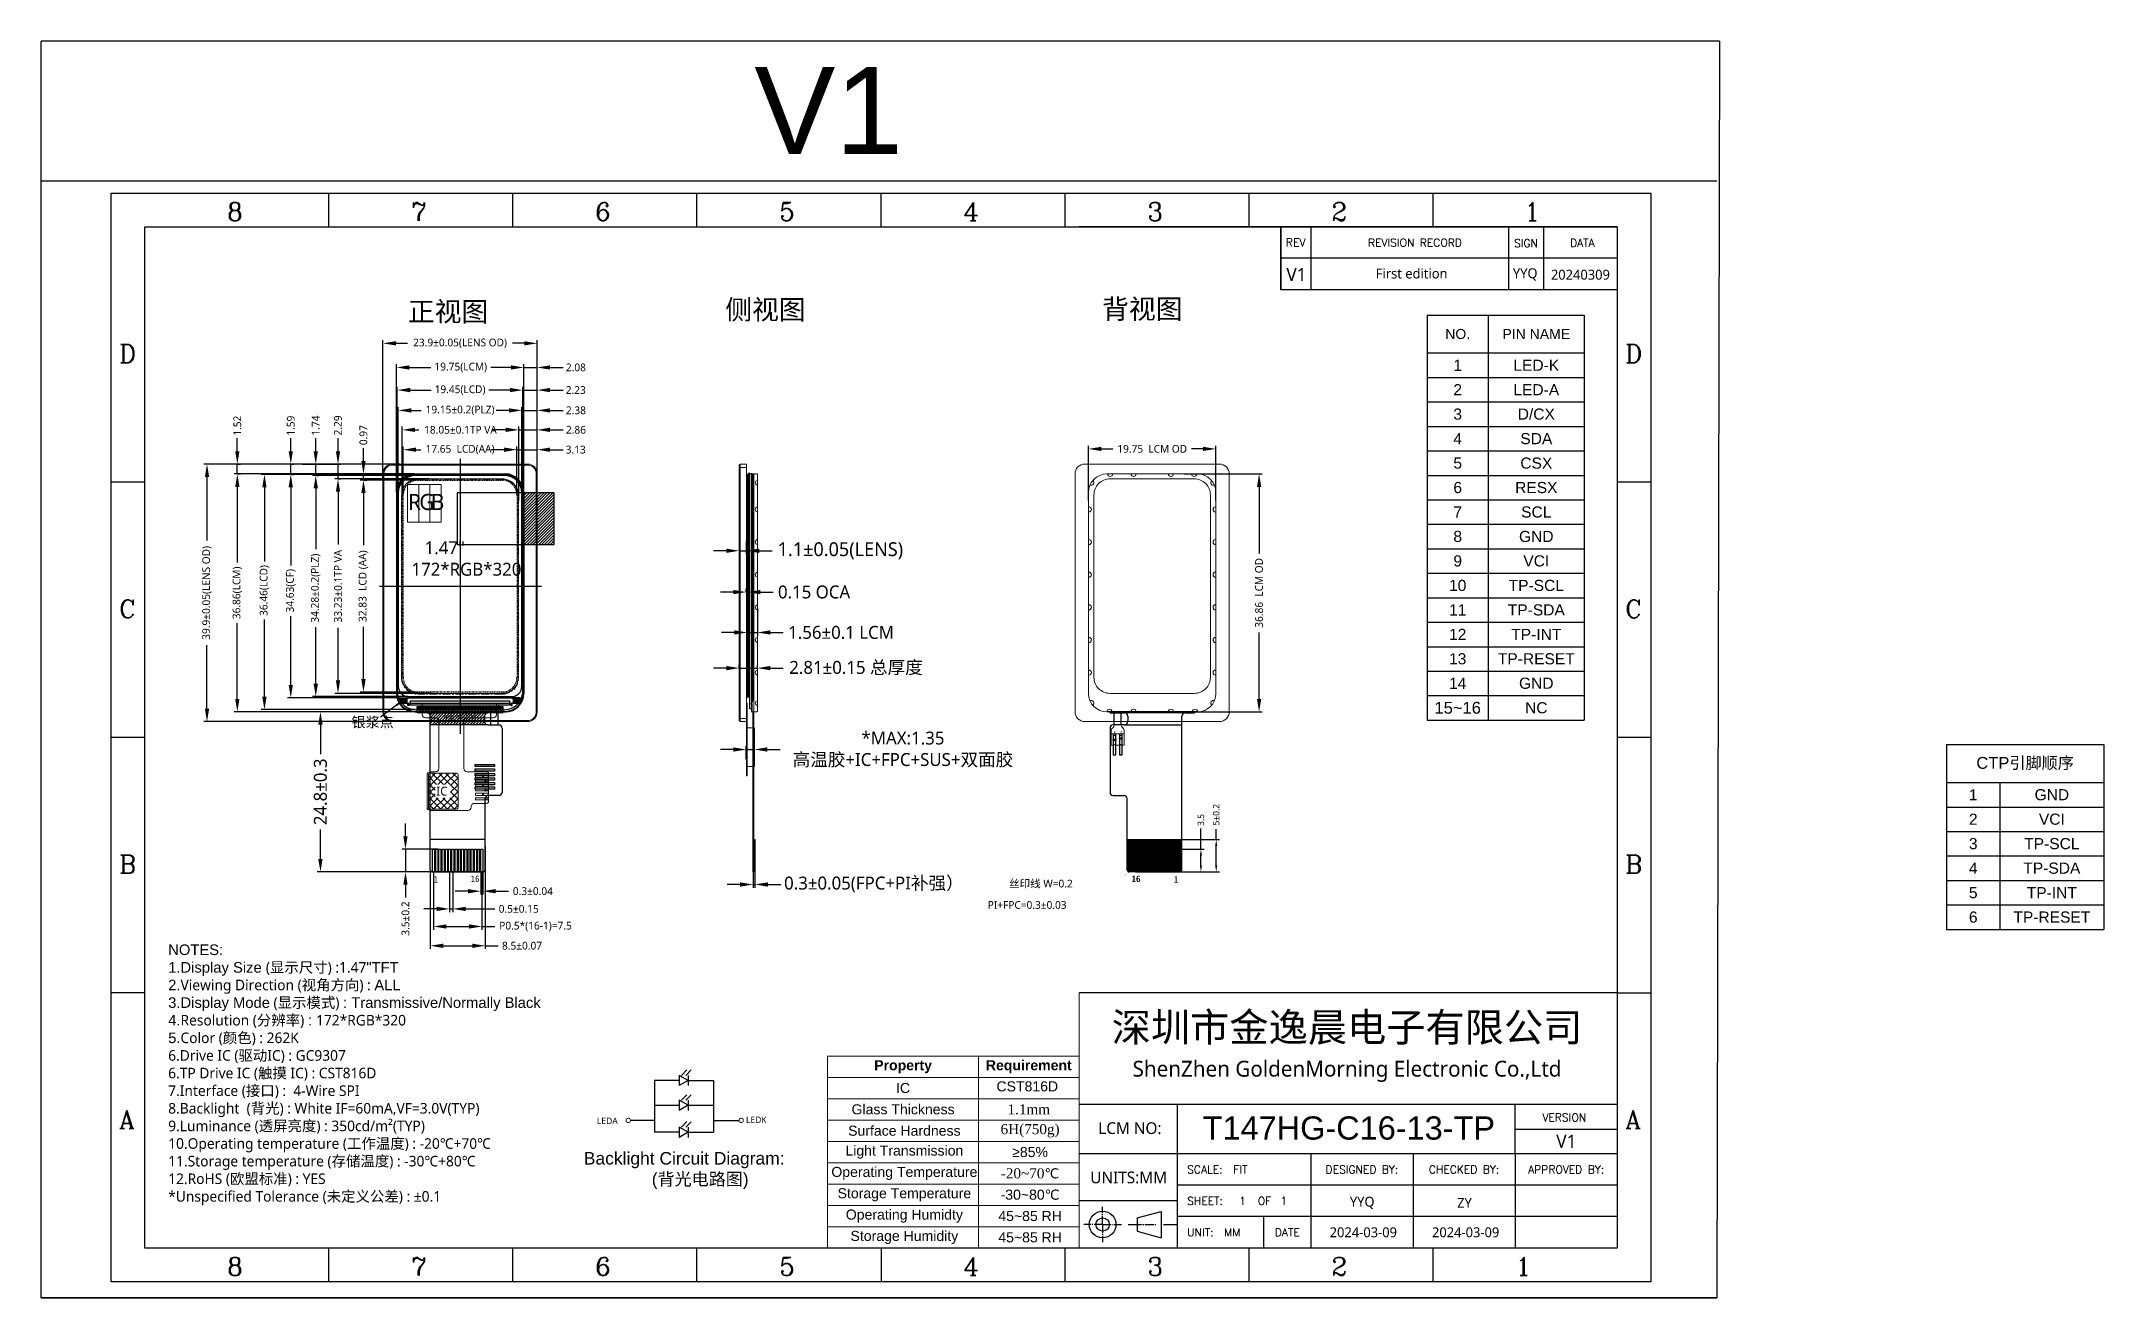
# Model space of a CAD drawing. Header units: millimetres. Extents: x 1093 to 1413, y 1799 to 1994.
import ezdxf
from ezdxf.enums import TextEntityAlignment as Align

# ---------------------------------------------------------------- set-up
doc = ezdxf.new("R2010")
doc.units = ezdxf.units.MM
doc.linetypes.add('CENTER', pattern=[2, 1.25, -0.25, 0.25, -0.25])
doc.linetypes.add('CENTER2', pattern=[28.575, 19.05, -3.175, 3.175, -3.175])
for name, color, linetype, lineweight in [('01.輪廓線', 3, 'Continuous', 0), ('04.尺寸標註', 6, 'Continuous', 0), ('1 BLU-Frame', 4, 'Continuous', 5), ('BLU', 2, 'Continuous', 5), ('LCD_MAIN', 2, 'Continuous', 9), ('OCA', 230, 'Continuous', 0)]:
    doc.layers.add(name, color=color, linetype=linetype, lineweight=lineweight)
for name, color, linetype in [('1-标准图框', 40, 'Continuous'), ('3-LCD', 4, 'Continuous'), ('5-PIN文字', 7, 'Continuous'), ('6-标注', 255, 'Continuous'), ('BL', 7, 'Continuous'), ('center', 1, 'CENTER'), ('dim', 3, 'Continuous'), ('DWG', 7, 'Continuous'), ('E02-TP-FPC_DXF_CONTINUOUS_LINE', 7, 'Continuous'), ('FPC', 30, 'Continuous'), ('Frame', 7, 'Continuous'), ('L9', 4, 'Continuous'), ('lcd', 4, 'Continuous'), ('LENS', 6, 'Continuous'), ('标注', 7, 'Continuous')]:
    doc.layers.add(name, color=color, linetype=linetype)
doc.styles.add('PIN文字1', font='', dxfattribs={"height": 4})
doc.styles.add('RD', font='ROMAND.shx')
doc.styles.add('ROMANC', font='romanc.shx', dxfattribs={"bigfont": 'gbcbig.shx'})
doc.styles.add('ROMANS', font='romans.shx', dxfattribs={"width": 0.8})
doc.styles.get("Standard").update_dxf_attribs({"font": 'arial.ttf'})
doc.styles.add('Times New Roman', font='times.ttf')
doc.styles.add('YF07', font='arial.ttf', dxfattribs={"height": 7})
doc.styles.add('ZY样式1', font='')
doc.styles.add('宋体', font='')
doc.styles.add('標注', font='')
doc.styles.get('PIN文字1').set_extended_font_data('Microsoft YaHei')
doc.styles.get('ZY样式1').set_extended_font_data('Microsoft YaHei')
doc.styles.get('宋体').set_extended_font_data('Microsoft YaHei')
doc.styles.get('標注').set_extended_font_data('宋体')
doc.dimstyles.new('SH', dxfattribs={"dimscale": 1.4, "dimtxt": 2.5, "dimasz": 2.5, "dimexe": 1.25, "dimexo": 0.625, "dimtad": 0, "dimdec": 1, "dimzin": 0, "dimdsep": 46, "dimtxsty": 'RD', "dimcen": 2.5, "dimadec": 0, "dimazin": 0, "dimtfac": 0.6, "dimtdec": 4, "dimtmove": 0, "dimatfit": 3, "dimfxl": 1, "dimtolj": 1, "dimarcsym": 0})
doc.dimstyles.new('ZY-G1-0.1默认', dxfattribs={"dimtxt": 1, "dimasz": 1, "dimexe": 0.5, "dimexo": 0.1, "dimgap": 0.5, "dimtad": 0, "dimdsep": 46, "dimtxsty": '宋体', "dimcen": 2, "dimclrd": 7, "dimclre": 7, "dimclrt": 7, "dimadec": 0, "dimazin": 2, "dimtp": 0.1, "dimtm": 0.1, "dimtfac": 1, "dimtmove": 0, "dimatfit": 3, "dimfxl": 1, "dimtolj": 1, "dimarcsym": 0})
doc.dimstyles.new('ZY-G2-0.1默认', dxfattribs={"dimtxt": 2, "dimasz": 2, "dimexe": 0.5, "dimexo": 0.1, "dimgap": 0.5, "dimtad": 0, "dimdsep": 46, "dimtxsty": '宋体', "dimcen": 2, "dimclrd": 7, "dimclre": 7, "dimclrt": 7, "dimadec": 0, "dimazin": 2, "dimtp": 0.1, "dimtm": 0.1, "dimtfac": 1, "dimtmove": 0, "dimatfit": 3, "dimfxl": 1, "dimtolj": 1, "dimarcsym": 0})
doc.dimstyles.new('标注', dxfattribs={"dimtxt": 1.2, "dimasz": 1, "dimexe": 0, "dimexo": 1, "dimgap": 0.2, "dimtad": 0, "dimrnd": 0.0005, "dimzin": 9, "dimdsep": 46, "dimtxsty": 'Standard', "dimcen": 0, "dimclrd": 3, "dimclre": 3, "dimclrt": 3, "dimadec": 0, "dimazin": 0, "dimtfac": 1, "dimtmove": 0, "dimatfit": 3, "dimfxl": 1, "dimlwd": -1, "dimlwe": -1, "dimarcsym": 0})
pattern_1 = [(45, (-172.571932, 1468.38863), (-0.0224506403, 0.0224506403), []), (135, (-172.571932, 1468.38863), (-0.0224506403, -0.0224506403), [])]
pattern_2 = [(45, (-172.57193, 1468.38863), (-0.2245064, 0.2245064), [])]

msp = doc.modelspace()

# ---------------------------------------------------------------- texts
at = {"lineweight": 0, "style": 'YF07'}
for s, p in [('正视图', (1149.91, 1950.124)), ('侧视图', (1199.089, 1950.429)), ('背视图', (1257.469, 1950.533))]:
    msp.add_text(s, height=3.0413, dxfattribs=at).set_placement(p)
at = {"color": 4, "style": '宋体'}
msp.add_text('IC', height=1.3679, dxfattribs=at).set_placement((1154.307, 1876.642))
at = {"color": 2, "style": '標注'}
for s, p in [('1', (1153.899, 1863.148)), ('16', (1159.63, 1863.24)), ('16', (1262.02, 1863.24)), ('16', (1262.075, 1863.24)), ('16', (1262.075, 1863.24)), ('1', (1268.589, 1863.148)), ('1', (1268.589, 1863.148))]:
    msp.add_text(s, height=1, dxfattribs=at).set_placement(p)
at = {"color": 0, "style": '宋体'}
for s, p in [('LEDA', (1179.183, 1825.718)), ('LEDK', (1202.281, 1825.884))]:
    msp.add_text(s, height=1.0145, dxfattribs=at).set_placement(p)
at = {"color": 2, "insert": (1155.448, 1889.097), "char_height": 0.6, "width": 5.11681, "attachment_point": 1, "style": '宋体'}
msp.add_mtext('{\\fSimSun|b0|i0|c134|p54;单面弯折区域}', dxfattribs=at)
at = {"insert": (1239.753, 1860.289), "char_height": 1.2, "width": 33.99423, "attachment_point": 1, "style": '宋体'}
msp.add_mtext('{\\C0;PI+FPC=0.3%%P0.03}', dxfattribs=at)
at = {"layer": '1-标准图框', "color": 7, "style": 'ROMANC'}
for s, p in [('8', (1121.908, 1965.717)), ('7', (1150.425, 1965.717)), ('6', (1178.941, 1965.717)), ('5', (1207.458, 1965.717)), ('4', (1235.974, 1965.717)), ('3', (1264.491, 1965.717)), ('2', (1293.007, 1965.717)), ('1', (1322.89, 1965.717)), ('D', (1105.171, 1943.717)), ('D', (1338.524, 1943.715)), ('C', (1105.171, 1904.155)), ('C', (1338.524, 1904.154)), ('B', (1105.171, 1864.594)), ('B', (1338.524, 1864.592)), ('A', (1105.171, 1825.032)), ('A', (1338.524, 1825.032)), ('8', (1121.908, 1802.249)), ('7', (1150.425, 1802.249)), ('6', (1178.941, 1802.249)), ('5', (1207.458, 1802.249)), ('4', (1235.974, 1802.249)), ('3', (1264.491, 1802.249)), ('2', (1293.007, 1802.249)), ('1', (1321.524, 1802.249))]:
    msp.add_text(s, height=2.811, dxfattribs=at).set_placement(p)
at = {"layer": '1-标准图框', "color": 7, "lineweight": -3, "style": 'ROMANS'}
for s, height, p in [('REV', 1.2171, (1287.463, 1962.357)), ('REVISION RECORD', 1.21705, (1305.936, 1962.321)), ('SIGN', 1.2171, (1323.152, 1962.243)), ('DATA', 1.2171, (1331.882, 1962.285)), ('DESIGNED BY:', 1.21705, (1297.727, 1818.688)), ('CHECKED BY:', 1.21705, (1313.549, 1818.688)), ('APPROVED BY:', 1.21705, (1329.37, 1818.688)), ('OF', 1.2171, (1282.616, 1813.82)), ('DATE', 1.2171, (1286.165, 1808.951))]:
    msp.add_text(s, height=height, dxfattribs=at).set_placement(p, align=Align.MIDDLE_CENTER)
for s, height, p in [('VERSION', 1.2171, (1325.683, 1826.747)), ('SCALE:  FIT', 1.21705, (1270.652, 1818.688)), ('SHEET:', 1.2171, (1270.652, 1813.82)), ('UNIT:  MM', 1.2171, (1270.652, 1808.951))]:
    msp.add_text(s, height=height, dxfattribs=at).set_placement(p, align=Align.MIDDLE_LEFT)
at = {"layer": '1-标准图框', "color": 7}
for s, insert, char_height, width, attachment_point, style in [('V1', (1286.02, 1958.403), 2.0449, 8.72874, 1, 'PIN文字1'), ('{\\fArial|b0|i0|c0|p34;\\C0;NOTES:\\P1.Display\\fArial|b0|i0|c134|p34; \\fArial|b0|i0|c0|p34;Size \\fMicrosoft YaHei|b0|i0|c134|p34;(显示尺寸) :1.47\\fArial|b0|i0|c0|p34;"TFT\\P2.\\fMicrosoft YaHei|b0|i0|c134|p34;Viewing Direction (视角方向) : \\fArial|b0|i0|c0|p34;\\C7;ALL\\P3.Display Mode\\fMicrosoft YaHei|b0|i0|c134|p34;\\C0; (显示模式) \\fArial|b0|i0|c0|p34;\\C7;: Transmissive\\C0;/Normally\\fArial|b0|i0|c134|p34; \\fArial|b0|i0|c0|p34;Black\\C7;\\P4.\\fMicrosoft YaHei|b0|i0|c134|p34;\\C0;Resolution (分辨率) \\fArial|b0|i0|c0|p34;\\C7;: \\fMicrosoft YaHei|b0|i0|c134|p34;\\C0;172*RGB*320\\P\\fArial|b0|i0|c0|p34;\\C7;5.\\fMicrosoft YaHei|b0|i0|c134|p34;\\C0;Color (颜色) : 262K\\P6.Drive IC (驱动IC) : GC9307\\P6.TP Drive IC (触摸 IC) : CST816D\\P7.Interface (接口) :  4-Wire SPI\\P\\fMicrosoft JhengHei|b0|i0|c134|p34;8.Backlight \\fMicrosoft YaHei|b0|i0|c134|p34; (背光) : White IF=60mA,VF=3.0V(TYP)\\P9.Luminance (透屏亮度) : 350cd/m²(TYP)\\P10.Operating temperature (工作温度) : -20℃+70℃\\P11.Storage temperature (存储温度) : -30℃+80℃\\P12.RoHS (欧盟标准) : YES\\P*Unspecified Tolerance (未定义公差) : %%P0.1}', (1112.769, 1853.562), 1.637549, 66.01307, 1, 'ZY样式1'), ('\\pt184.7;深圳市金逸晨电子有限公司\\P{\\H0.5508x;ShenZhen GoldenMorning Electronic Co.,Ltd}', (1295.411, 1837.607), 4.45492, 81.14325, 5, '宋体'), ('LCM NO:', (1256.876, 1826.009), 1.8203, 14.03565, 1, '宋体'), ('V1', (1327.837, 1824.077), 2.0449, 8.72874, 1, 'PIN文字1'), ('UNITS:MM', (1255.634, 1818.365), 1.8203, 14.03565, 1, '宋体')]:
    msp.add_mtext(s, dxfattribs=dict(at, insert=insert, char_height=char_height, width=width, attachment_point=attachment_point, style=style))
at = {"layer": '1-标准图框', "color": 4, "attachment_point": 5, "style": 'PIN文字1'}
for s, insert, char_height, width in [('{\\C7;First edition}', (1305.427, 1957.528), 1.53369, 14.64348), ('{\\C7;YYQ}', (1323.018, 1957.394), 1.5337, 2.65973), ('{\\C7;20240309}', (1331.575, 1957.344), 1.53369, 14.64348), ('{\\C7;YYQ}', (1297.763, 1813.523), 1.5337, 14.64348), ('{\\C7;ZY}', (1313.618, 1813.523), 1.5337, 14.64348), ('{\\C7;2024-03-09}', (1297.941, 1808.946), 1.53369, 14.64348), ('{\\C7;2024-03-09}', (1313.796, 1808.946), 1.53369, 14.64348)]:
    msp.add_mtext(s, dxfattribs=dict(at, insert=insert, char_height=char_height, width=width))
at = {"layer": '1-标准图框', "color": 4, "insert": (1295.697, 1825.093), "char_height": 4.46539, "width": 79.22401, "attachment_point": 5, "line_spacing_factor": 0.7, "style": 'PIN文字1'}
msp.add_mtext('{\\fArial|b0|i0|c0|p34;\\H0.80664x;\\C7;T147HG-C16-13-TP  }', dxfattribs=at)
at = {"layer": '1-标准图框', "color": 7, "lineweight": -3, "style": 'ROMANS'}
for p in [(1279.23, 1813.82), (1285.636, 1813.82)]:
    msp.add_attdef('1', text='1', height=1.217, dxfattribs=at).set_placement(p, align=Align.MIDDLE)
at = {"layer": '5-PIN文字', "insert": (1203.579, 1989.547), "char_height": 13.4702, "attachment_point": 1}
msp.add_mtext_dynamic_manual_height_columns('V1', width=33.86212, gutter_width=67.351, heights=[0], dxfattribs=at)
at = {"layer": '6-标注', "color": 0, "insert": (1153.87, 1821.395), "char_height": 1.93606, "attachment_point": 1}
msp.add_mtext_dynamic_manual_height_columns('                               Backlight Circuit Diagram:\\P\\pxqc; ({\\fSimSun|b0|i0|c134|p2;背光电路图})', width=81.90124, gutter_width=9.68, heights=[0], dxfattribs=at)
at = {"layer": 'BLU', "color": 7, "lineweight": 5, "style": '宋体'}
for s, p in [('K', (1259.239, 1886.235)), ('K', (1259.241, 1886.235)), ('A', (1260.279, 1886.238)), ('A', (1260.281, 1886.238))]:
    msp.add_text(s, height=0.407, rotation=360, dxfattribs=at).set_placement(p)
at = {"layer": 'dim', "insert": (1243.049, 1863.592), "char_height": 1.2, "width": 33.99423, "attachment_point": 1, "style": '宋体'}
msp.add_mtext('{\\C0;丝印线 W=0.2}', dxfattribs=at)
at = {"layer": 'dim', "color": 0, "lineweight": 0, "attachment_point": 5, "style": 'Times New Roman'}
for s, insert, char_height, width in [('{\\fArial|b1|i0|c238|p32;Property}', (1226.632, 1834.615), 1.55817, 5.812527139366952e-14), ('{\\fArial|b1|i0|c238|p32;Requirement}', (1246.109, 1834.615), 1.55817, 5.812527139366952e-14), ('{\\fArial|b0|i0|c0|p32;IC}', (1226.632, 1831.309), 1.55817, 5.812527139366952e-14), ('{\\fArial|b0|i0|c0|p32;CST816D}', (1245.879, 1831.565), 1.55817, 5.812527139368906e-14), ('{\\fArial|b0|i0|c0|p32;Glass \\fArial|b0|i0|c238|p32;T\\fArial|b0|i0|c0|p32;hickness}', (1226.632, 1828.003), 1.55817, 5.812527139366952e-14), ('1.1mm', (1246.109, 1828.003), 1.5582, 5.812527139368906e-14), ('{\\fArial|b0|i0|c0|p34;Surface Hardness}', (1226.83, 1824.691), 1.55817, 5.812527139366952e-14), ('6H(750g)', (1246.308, 1824.691), 1.5582, 5.812527139368906e-14), ('{\\fArial|b0|i0|c0|p32;Light \\fArial|b0|i0|c238|p32;T\\fArial|b0|i0|c0|p32;ransmission}', (1226.83, 1821.386), 1.55817, 5.812527139366952e-14), ('{\\fArial|b0|i0|c134|p32;≥\\fArial|b0|i0|c0|p32;85%}', (1246.308, 1821.386), 1.55817, 5.812527139368906e-14), ('{\\fArial|b0|i0|c0|p32;Operating \\fArial|b0|i0|c238|p32;T\\fArial|b0|i0|c0|p32;emperature}', (1226.83, 1818.08), 1.55817, 5.812527139366952e-14), ('-20~70℃', (1246.308, 1818.08), 1.5582, 5.812527139368906e-14), ('{\\fArial|b0|i0|c0|p32;Storage \\fArial|b0|i0|c238|p32;T\\fArial|b0|i0|c0|p32;emperature}', (1226.83, 1814.775), 1.55817, 5.812527139366952e-14), ('{\\fArial|b0|i0|c0|p32;-30~80}℃', (1246.308, 1814.775), 1.55817, 5.812527139368906e-14), ('{\\fArial|b0|i0|c0|p32;Operating Humidty}', (1226.83, 1811.469), 1.55817, 5.812527139366952e-14), ('{\\fArial|b0|i0|c0|p32;45~85} {\\fArial|b0|i0|c0|p32;RH}', (1246.308, 1811.469), 1.55817, 5.812527139368906e-14), ('{\\fArial|b0|i0|c0|p32;Storage Humidity}', (1226.83, 1808.164), 1.55817, 5.812527139366952e-14), ('{\\fArial|b0|i0|c0|p32;45~85} {\\fArial|b0|i0|c0|p32;RH}', (1246.308, 1808.164), 1.55817, 5.812527139368906e-14)]:
    msp.add_mtext(s, dxfattribs=dict(at, insert=insert, char_height=char_height, width=width))
at = {"layer": 'FPC', "color": 6, "insert": (1147.707, 1888.812), "char_height": 1.5963, "width": 6.95452, "attachment_point": 3, "style": '宋体'}
msp.add_mtext('银浆点', dxfattribs=at)
at = {"layer": 'Frame', "color": 7, "char_height": 0.32, "attachment_point": 5, "style": '宋体'}
for insert in [(1149.319, 1891.464), (1166.707, 1891.512)]:
    msp.add_mtext('{\\fTimes New Roman|b0|i0|c186|p18;\\C2;AG}', dxfattribs=dict(at, insert=insert))
at = {"layer": 'lcd', "color": 7, "insert": (1150.466, 1916.049), "char_height": 2.00104, "width": 15.2104, "attachment_point": 1, "style": '宋体'}
msp.add_mtext('   1.47"\\P172*RGB*320\\P    ', dxfattribs=at)
at = {"layer": 'LCD_MAIN', "color": 1, "linetype": 'ByBlock', "insert": (1149.921, 1923.389), "char_height": 2.5, "width": 1.74196, "attachment_point": 1, "style": '宋体'}
msp.add_mtext('R', dxfattribs=at)
at = {"layer": 'LCD_MAIN', "color": 3, "linetype": 'ByBlock', "insert": (1151.667, 1923.389), "char_height": 2.5, "width": 1.74196, "attachment_point": 1, "style": '宋体'}
msp.add_mtext('G', dxfattribs=at)
at = {"layer": 'LCD_MAIN', "color": 5, "linetype": 'ByBlock', "insert": (1153.439, 1923.389), "char_height": 2.5, "width": 1.74196, "attachment_point": 1, "style": '宋体'}
msp.add_mtext('B', dxfattribs=at)

# ---------------------------------------------------------------- blocks, each defined once
blk = doc.blocks.new('*D246')
at = {"layer": 'Defpoints', "color": 0, "transparency": 16777216}
for p in [(1166.81, 1930.24), (1149.17, 1923.21), (1166.81, 1923.21)]:
    blk.add_point(p, dxfattribs=at)
at = {"layer": 'dim', "color": 7, "lineweight": -2, "transparency": 16777216}
for p, q in [((1149.17, 1923.31), (1149.17, 1930.74)), ((1151.17, 1930.24), (1151.92, 1930.24)), ((1164.81, 1930.24), (1164.06, 1930.24)), ((1166.81, 1923.31), (1166.81, 1930.74))]:
    blk.add_line(p, q, dxfattribs=at)
at = {"layer": 'dim', "color": 7, "transparency": 16777216}
for points in [[(1151.17, 1930.57), (1151.17, 1929.9), (1149.17, 1930.24)], [(1164.81, 1930.57), (1164.81, 1929.9), (1166.81, 1930.24)]]:
    blk.add_solid(points, dxfattribs=at)
at = {"layer": 'dim', "color": 7, "transparency": 16777216, "insert": (1157.99, 1930.24), "char_height": 1.2, "attachment_point": 5, "style": '宋体'}
blk.add_mtext('\\A1;17.65  LCD(AA)', dxfattribs=at)
blk = doc.blocks.new('*D247')
at = {"layer": 'Defpoints', "color": 0, "transparency": 16777216}
for p in [(1167.56, 1936.33), (1148.42, 1923.56), (1167.56, 1923.56)]:
    blk.add_point(p, dxfattribs=at)
at = {"layer": 'dim', "color": 7, "lineweight": -2, "transparency": 16777216}
for p, q in [((1148.42, 1923.66), (1148.42, 1936.83)), ((1167.56, 1923.66), (1167.56, 1936.83)), ((1150.42, 1936.33), (1151.95, 1936.33)), ((1165.56, 1936.33), (1164.03, 1936.33))]:
    blk.add_line(p, q, dxfattribs=at)
at = {"layer": 'dim', "color": 7, "transparency": 16777216}
for points in [[(1150.42, 1936.66), (1150.42, 1935.99), (1148.42, 1936.33)], [(1165.56, 1936.66), (1165.56, 1935.99), (1167.56, 1936.33)]]:
    blk.add_solid(points, dxfattribs=at)
at = {"layer": 'dim', "color": 7, "transparency": 16777216, "insert": (1157.99, 1936.33), "char_height": 1.2, "attachment_point": 5, "style": '宋体'}
blk.add_mtext('\\A1;19.15±0.2(PLZ)', dxfattribs=at)
blk = doc.blocks.new('*D248')
at = {"layer": 'Defpoints', "color": 0, "transparency": 16777216}
for p in [(1151.47, 1925.51), (1143.02, 1892.68), (1151.47, 1892.68)]:
    blk.add_point(p, dxfattribs=at)
at = {"layer": 'dim', "color": 7, "lineweight": -2, "transparency": 16777216}
for p, q in [((1151.37, 1925.51), (1142.52, 1925.51)), ((1143.02, 1923.51), (1143.02, 1915.42)), ((1143.02, 1894.68), (1143.02, 1902.76)), ((1151.37, 1892.68), (1142.52, 1892.68))]:
    blk.add_line(p, q, dxfattribs=at)
at = {"layer": 'dim', "color": 7, "transparency": 16777216}
for points in [[(1142.69, 1923.51), (1143.36, 1923.51), (1143.02, 1925.51)], [(1142.69, 1894.68), (1143.36, 1894.68), (1143.02, 1892.68)]]:
    blk.add_solid(points, dxfattribs=at)
at = {"layer": 'dim', "color": 7, "transparency": 16777216, "insert": (1143.02, 1909.09), "char_height": 1.2, "attachment_point": 5, "rotation": 90, "style": '宋体'}
blk.add_mtext('\\A1;32.83  LCD (AA)', dxfattribs=at)
blk = doc.blocks.new('*D249')
at = {"layer": 'Defpoints', "color": 0, "transparency": 16777216}
for p in [(1151.12, 1926.26), (1135.63, 1891.98), (1150.02, 1891.98)]:
    blk.add_point(p, dxfattribs=at)
at = {"layer": 'dim', "color": 7, "lineweight": -2, "transparency": 16777216}
for p, q in [((1151.02, 1926.26), (1135.13, 1926.26)), ((1135.63, 1924.26), (1135.63, 1914.84)), ((1135.63, 1893.98), (1135.63, 1902.71)), ((1149.92, 1891.98), (1135.13, 1891.98))]:
    blk.add_line(p, q, dxfattribs=at)
at = {"layer": 'dim', "color": 7, "transparency": 16777216}
for points in [[(1135.3, 1924.26), (1135.97, 1924.26), (1135.63, 1926.26)], [(1135.3, 1893.98), (1135.97, 1893.98), (1135.63, 1891.98)]]:
    blk.add_solid(points, dxfattribs=at)
at = {"layer": 'dim', "color": 7, "transparency": 16777216, "insert": (1135.63, 1908.78), "char_height": 1.2, "attachment_point": 5, "rotation": 90, "style": '宋体'}
blk.add_mtext('\\A1;34.28±0.2(PLZ)', dxfattribs=at)
blk = doc.blocks.new('*U242')
at = {"layer": '01.輪廓線', "color": 3}
blk.add_lwpolyline([(-0.04, 0.17), (0.04, 0.17), (0.04, -0.17), (-0.04, -0.17)], close=True, dxfattribs=at)
blk = doc.blocks.new('*U243')
at = {"layer": '04.尺寸標註', "color": 0, "linetype": 'ByBlock', "lineweight": -2}
for p in [(0, 0), (0.12, 0), (0.24, 0), (0.36, 0), (0.48, 0), (0.6, 0), (0.72, 0), (0.84, 0), (0.96, 0), (1.08, 0), (1.2, 0), (1.32, 0), (1.44, 0), (1.56, 0), (1.68, 0), (1.8, 0), (1.92, 0), (2.04, 0), (2.16, 0), (2.28, 0), (2.4, 0), (2.52, 0), (2.64, 0), (2.76, 0), (2.88, 0), (3, 0), (3.12, 0), (3.24, 0), (3.36, 0), (3.48, 0), (3.6, 0), (3.72, 0), (3.84, 0), (3.96, 0), (4.08, 0), (4.2, 0), (4.32, 0), (4.44, 0), (4.56, 0), (4.68, 0), (4.8, 0), (4.92, 0), (5.04, 0), (5.16, 0), (5.28, 0), (5.4, 0), (5.52, 0), (5.64, 0), (5.76, 0), (5.88, 0), (6, 0), (6.12, 0), (6.24, 0), (6.36, 0), (6.48, 0), (6.6, 0), (6.72, 0), (6.84, 0), (6.96, 0), (7.08, 0), (7.2, 0), (7.32, 0), (7.44, 0), (7.56, 0), (7.68, 0), (7.8, 0), (7.92, 0), (8.04, 0), (8.16, 0), (8.28, 0), (8.4, 0), (8.52, 0), (8.64, 0), (8.76, 0), (8.88, 0), (9, 0), (9.12, 0), (9.24, 0), (9.36, 0), (9.48, 0), (9.6, 0), (9.72, 0), (9.84, 0), (9.96, 0), (10.08, 0), (10.2, 0), (10.32, 0), (10.44, 0), (10.56, 0), (10.68, 0), (10.8, 0), (10.92, 0), (11.04, 0), (11.16, 0), (11.28, 0), (11.4, 0), (11.52, 0), (11.64, 0), (11.76, 0), (11.88, 0)]:
    blk.add_blockref('*U242', p, dxfattribs=at)
blk = doc.blocks.new('*U244')
at = {"layer": 'FPC', "color": 2}
blk.add_lwpolyline([(-0.04, 0.19), (0.04, 0.19), (0.04, -0.2), (-0.04, -0.2)], close=True, dxfattribs=at)
blk = doc.blocks.new('*U245')
at = {"layer": 'FPC', "color": 0, "linetype": 'ByBlock', "lineweight": -2, "transparency": 16777216}
for p in [(0, 0), (0.12, 0), (0.24, 0), (0.36, 0), (0.48, 0), (0.6, 0), (0.72, 0), (0.84, 0), (0.96, 0), (1.08, 0), (1.2, 0), (1.32, 0), (1.44, 0), (1.56, 0), (1.68, 0), (1.8, 0), (1.92, 0), (2.04, 0), (2.16, 0), (2.28, 0), (2.4, 0), (2.52, 0), (2.64, 0), (2.76, 0), (2.88, 0), (3, 0), (3.12, 0), (3.24, 0), (3.36, 0), (3.48, 0), (3.6, 0), (3.72, 0), (3.84, 0), (3.96, 0), (4.08, 0), (4.2, 0), (4.32, 0), (4.44, 0), (4.56, 0), (4.68, 0), (4.8, 0), (4.92, 0), (5.04, 0), (5.16, 0), (5.28, 0), (5.4, 0), (5.52, 0), (5.64, 0), (5.76, 0), (5.88, 0), (6, 0), (6.12, 0), (6.24, 0), (6.36, 0), (6.48, 0), (6.6, 0), (6.72, 0), (6.84, 0), (6.96, 0), (7.08, 0), (7.2, 0), (7.32, 0), (7.44, 0), (7.56, 0), (7.68, 0), (7.8, 0), (7.92, 0), (8.04, 0), (8.16, 0), (8.28, 0), (8.4, 0), (8.52, 0), (8.64, 0), (8.76, 0), (8.88, 0), (9, 0), (9.12, 0), (9.24, 0), (9.36, 0), (9.48, 0), (9.6, 0), (9.72, 0), (9.84, 0), (9.96, 0), (10.08, 0), (10.2, 0), (10.32, 0), (10.44, 0), (10.56, 0), (10.68, 0), (10.8, 0), (10.92, 0), (11.04, 0), (11.16, 0), (11.28, 0), (11.4, 0), (11.52, 0), (11.64, 0), (11.76, 0), (11.88, 0)]:
    blk.add_blockref('*U244', p, dxfattribs=at)
blk = doc.blocks.new('*D250')
at = {"layer": 'Defpoints', "color": 0, "transparency": 16777216}
for p in [(1167.71, 1939.47), (1148.27, 1923.56), (1167.71, 1923.56)]:
    blk.add_point(p, dxfattribs=at)
at = {"layer": 'dim', "color": 7, "lineweight": -2, "transparency": 16777216}
for p, q in [((1148.27, 1923.66), (1148.27, 1939.97)), ((1167.71, 1923.66), (1167.71, 1939.97)), ((1150.27, 1939.47), (1153.51, 1939.47)), ((1165.71, 1939.47), (1162.47, 1939.47))]:
    blk.add_line(p, q, dxfattribs=at)
at = {"layer": 'dim', "color": 7, "transparency": 16777216}
for points in [[(1150.27, 1939.81), (1150.27, 1939.14), (1148.27, 1939.47)], [(1165.71, 1939.81), (1165.71, 1939.14), (1167.71, 1939.47)]]:
    blk.add_solid(points, dxfattribs=at)
at = {"layer": 'dim', "color": 7, "transparency": 16777216, "insert": (1157.99, 1939.47), "char_height": 1.2, "attachment_point": 5, "style": '宋体'}
blk.add_mtext('\\A1;19.45(LCD)', dxfattribs=at)
blk = doc.blocks.new('*D251')
at = {"layer": 'Defpoints', "color": 0, "transparency": 16777216}
for p in [(1167.86, 1942.98), (1148.12, 1923.63), (1167.86, 1923.56)]:
    blk.add_point(p, dxfattribs=at)
at = {"layer": 'dim', "color": 7, "lineweight": -2, "transparency": 16777216}
for p, q in [((1148.12, 1923.73), (1148.12, 1943.48)), ((1150.12, 1942.98), (1153.44, 1942.98)), ((1165.86, 1942.98), (1162.75, 1942.98)), ((1167.86, 1923.66), (1167.86, 1943.48))]:
    blk.add_line(p, q, dxfattribs=at)
at = {"layer": 'dim', "color": 7, "transparency": 16777216}
for points in [[(1150.12, 1943.31), (1150.12, 1942.65), (1148.12, 1942.98)], [(1165.86, 1943.31), (1165.86, 1942.65), (1167.86, 1942.98)]]:
    blk.add_solid(points, dxfattribs=at)
at = {"layer": 'dim', "color": 7, "transparency": 16777216, "insert": (1158.1, 1942.98), "char_height": 1.2, "attachment_point": 5, "style": '宋体'}
blk.add_mtext('\\A1;19.75(LCM)', dxfattribs=at)
blk = doc.blocks.new('*D252')
at = {"layer": 'Defpoints', "color": 0, "transparency": 16777216}
for p in [(1151.44, 1926.41), (1127.68, 1889.95), (1151.12, 1889.95)]:
    blk.add_point(p, dxfattribs=at)
at = {"layer": 'dim', "color": 7, "lineweight": -2, "transparency": 16777216}
for p, q in [((1151.34, 1926.41), (1127.18, 1926.41)), ((1127.68, 1924.41), (1127.68, 1912.93)), ((1127.68, 1891.95), (1127.68, 1903.91)), ((1151.02, 1889.95), (1127.18, 1889.95))]:
    blk.add_line(p, q, dxfattribs=at)
at = {"layer": 'dim', "color": 7, "transparency": 16777216}
for points in [[(1127.35, 1924.41), (1128.01, 1924.41), (1127.68, 1926.41)], [(1127.35, 1891.95), (1128.01, 1891.95), (1127.68, 1889.95)]]:
    blk.add_solid(points, dxfattribs=at)
at = {"layer": 'dim', "color": 7, "transparency": 16777216, "insert": (1127.68, 1908.42), "char_height": 1.2, "attachment_point": 5, "rotation": 90, "style": '宋体'}
blk.add_mtext('\\A1;36.46(LCD)', dxfattribs=at)
blk = doc.blocks.new('*D253')
at = {"layer": 'Defpoints', "color": 0, "transparency": 16777216}
for p in [(1150.97, 1926.48), (1123.48, 1889.62), (1151.12, 1889.62)]:
    blk.add_point(p, dxfattribs=at)
at = {"layer": 'dim', "color": 7, "lineweight": -2, "transparency": 16777216}
for p, q in [((1150.87, 1926.48), (1122.98, 1926.48)), ((1123.48, 1924.48), (1123.48, 1912.73)), ((1123.48, 1891.62), (1123.48, 1903.37)), ((1151.02, 1889.62), (1122.98, 1889.62))]:
    blk.add_line(p, q, dxfattribs=at)
at = {"layer": 'dim', "color": 7, "transparency": 16777216}
for points in [[(1123.15, 1924.48), (1123.81, 1924.48), (1123.48, 1926.48)], [(1123.15, 1891.62), (1123.81, 1891.62), (1123.48, 1889.62)]]:
    blk.add_solid(points, dxfattribs=at)
at = {"layer": 'dim', "color": 7, "transparency": 16777216, "insert": (1123.48, 1908.05), "char_height": 1.2, "attachment_point": 5, "rotation": 90, "style": '宋体'}
blk.add_mtext('\\A1;36.86(LCM)', dxfattribs=at)
blk = doc.blocks.new('*D254')
at = {"layer": 'Defpoints', "color": 0, "transparency": 16777216}
for p in [(1131.76, 1926.41), (1150.38, 1926.41), (1148.45, 1891.78)]:
    blk.add_point(p, dxfattribs=at)
at = {"layer": 'dim', "color": 7, "lineweight": -2, "transparency": 16777216}
for p, q in [((1150.28, 1926.41), (1131.26, 1926.41)), ((1131.76, 1924.41), (1131.76, 1912.3)), ((1131.76, 1893.78), (1131.76, 1904.46)), ((1148.35, 1891.78), (1131.26, 1891.78))]:
    blk.add_line(p, q, dxfattribs=at)
at = {"layer": 'dim', "color": 7, "transparency": 16777216}
for points in [[(1131.43, 1924.41), (1132.09, 1924.41), (1131.76, 1926.41)], [(1131.43, 1893.78), (1132.09, 1893.78), (1131.76, 1891.78)]]:
    blk.add_solid(points, dxfattribs=at)
at = {"layer": 'dim', "color": 7, "transparency": 16777216, "insert": (1131.76, 1908.38), "char_height": 1.2, "attachment_point": 5, "rotation": 90, "style": '宋体'}
blk.add_mtext('\\A1;34.63(CF)', dxfattribs=at)
blk = doc.blocks.new('*D255')
at = {"color": 7, "lineweight": -2, "transparency": 16777216}
for p, q in [((1150.4, 1889.62), (1135.86, 1889.62)), ((1136.36, 1887.62), (1136.36, 1883.04)), ((1136.36, 1866.82), (1136.36, 1871.4)), ((1153.58, 1864.82), (1135.86, 1864.82))]:
    blk.add_line(p, q, dxfattribs=at)
at = {"color": 7, "transparency": 16777216}
for points in [[(1136.02, 1887.62), (1136.69, 1887.62), (1136.36, 1889.62)], [(1136.02, 1866.82), (1136.69, 1866.82), (1136.36, 1864.82)]]:
    blk.add_solid(points, dxfattribs=at)
at = {"layer": 'Defpoints', "color": 0, "transparency": 16777216}
for p in [(1150.5, 1889.62), (1136.36, 1864.82), (1153.68, 1864.82)]:
    blk.add_point(p, dxfattribs=at)
at = {"color": 7, "transparency": 16777216, "insert": (1136.36, 1877.22), "char_height": 2, "attachment_point": 5, "rotation": 90, "style": '宋体'}
blk.add_mtext('\\A1;24.8%%P0.3', dxfattribs=at)
blk = doc.blocks.new('*D256')
at = {"color": 7, "lineweight": -2, "transparency": 16777216}
for p, q in [((1272.78, 1868.32), (1272.78, 1871.52)), ((1269.94, 1868.32), (1273.28, 1868.32)), ((1272.78, 1865.82), (1272.78, 1867.32)), ((1268.64, 1864.82), (1273.28, 1864.82))]:
    blk.add_line(p, q, dxfattribs=at)
at = {"color": 7, "transparency": 16777216}
for points in [[(1272.61, 1867.32), (1272.94, 1867.32), (1272.78, 1868.32)], [(1272.61, 1865.82), (1272.94, 1865.82), (1272.78, 1864.82)]]:
    blk.add_solid(points, dxfattribs=at)
at = {"layer": 'Defpoints', "color": 0, "transparency": 16777216}
for p in [(1269.84, 1868.32), (1268.54, 1864.82), (1272.78, 1864.82)]:
    blk.add_point(p, dxfattribs=at)
at = {"color": 7, "transparency": 16777216, "insert": (1272.78, 1872.86), "char_height": 1, "attachment_point": 5, "rotation": 90, "style": '宋体'}
blk.add_mtext('\\A1;3.5', dxfattribs=at)
blk = doc.blocks.new('*D257')
at = {"color": 7, "lineweight": -2, "transparency": 16777216}
for p, q in [((1269.94, 1869.82), (1275.65, 1869.82)), ((1275.15, 1869.82), (1275.15, 1871.45)), ((1275.15, 1865.82), (1275.15, 1868.82)), ((1268.64, 1864.82), (1275.65, 1864.82))]:
    blk.add_line(p, q, dxfattribs=at)
at = {"color": 7, "transparency": 16777216}
for points in [[(1274.98, 1868.82), (1275.31, 1868.82), (1275.15, 1869.82)], [(1274.98, 1865.82), (1275.31, 1865.82), (1275.15, 1864.82)]]:
    blk.add_solid(points, dxfattribs=at)
at = {"layer": 'Defpoints', "color": 0, "transparency": 16777216}
for p in [(1269.84, 1869.82), (1268.54, 1864.82), (1275.15, 1864.82)]:
    blk.add_point(p, dxfattribs=at)
at = {"color": 7, "transparency": 16777216, "insert": (1275.15, 1873.67), "char_height": 1, "attachment_point": 5, "rotation": 90, "style": '宋体'}
blk.add_mtext('\\A1;5%%P0.2', dxfattribs=at)
blk = doc.blocks.new('*D264')
at = {"layer": 'Defpoints', "color": 0, "transparency": 16777216}
for p in [(1169.94, 1946.72), (1146.04, 1925.62), (1169.94, 1924.77)]:
    blk.add_point(p, dxfattribs=at)
at = {"layer": 'dim', "color": 7, "lineweight": -2, "transparency": 16777216}
for p, q in [((1146.04, 1925.72), (1146.04, 1947.22)), ((1148.04, 1946.72), (1149.87, 1946.72)), ((1167.94, 1946.72), (1166.11, 1946.72)), ((1169.94, 1924.87), (1169.94, 1947.22))]:
    blk.add_line(p, q, dxfattribs=at)
at = {"layer": 'dim', "color": 7, "transparency": 16777216}
for points in [[(1148.04, 1947.05), (1148.04, 1946.39), (1146.04, 1946.72)], [(1167.94, 1947.05), (1167.94, 1946.39), (1169.94, 1946.72)]]:
    blk.add_solid(points, dxfattribs=at)
at = {"layer": 'dim', "color": 7, "transparency": 16777216, "insert": (1157.99, 1946.72), "char_height": 1.2, "attachment_point": 5, "style": '宋体'}
blk.add_mtext('\\A1;23.9%%P0.05(LENS OD)', dxfattribs=at)
blk = doc.blocks.new('*D265')
at = {"layer": 'Defpoints', "color": 0, "transparency": 16777216}
for p in [(1148.77, 1928), (1118.78, 1888.1), (1149.38, 1888.1)]:
    blk.add_point(p, dxfattribs=at)
at = {"layer": 'dim', "color": 7, "lineweight": -2, "transparency": 16777216}
for p, q in [((1148.67, 1928), (1118.28, 1928)), ((1118.78, 1926), (1118.78, 1916.16)), ((1118.78, 1890.1), (1118.78, 1899.94)), ((1149.28, 1888.1), (1118.28, 1888.1))]:
    blk.add_line(p, q, dxfattribs=at)
at = {"layer": 'dim', "color": 7, "transparency": 16777216}
for points in [[(1118.45, 1926), (1119.12, 1926), (1118.78, 1928)], [(1118.45, 1890.1), (1119.12, 1890.1), (1118.78, 1888.1)]]:
    blk.add_solid(points, dxfattribs=at)
at = {"layer": 'dim', "color": 7, "transparency": 16777216, "insert": (1118.78, 1908.05), "char_height": 1.2, "attachment_point": 5, "rotation": 90, "style": '宋体'}
blk.add_mtext('\\A1;39.9%%P0.05(LENS OD)', dxfattribs=at)
blk = doc.blocks.new('*D266')
at = {"layer": 'Defpoints', "color": 0, "transparency": 16777216}
for p in [(1167.08, 1933.31), (1149.03, 1922.62), (1167.08, 1922.26)]:
    blk.add_point(p, dxfattribs=at)
at = {"layer": 'dim', "color": 7, "lineweight": -2, "transparency": 16777216}
for p, q in [((1149.03, 1922.72), (1149.03, 1933.81)), ((1167.08, 1922.36), (1167.08, 1933.81)), ((1151.03, 1933.31), (1151.61, 1933.31)), ((1165.08, 1933.31), (1164.49, 1933.31))]:
    blk.add_line(p, q, dxfattribs=at)
at = {"layer": 'dim', "color": 7, "transparency": 16777216}
for points in [[(1151.03, 1933.65), (1151.03, 1932.98), (1149.03, 1933.31)], [(1165.08, 1933.65), (1165.08, 1932.98), (1167.08, 1933.31)]]:
    blk.add_solid(points, dxfattribs=at)
at = {"layer": 'dim', "color": 7, "transparency": 16777216, "insert": (1158.05, 1933.31), "char_height": 1.2, "attachment_point": 5, "style": '宋体'}
blk.add_mtext('\\A1;18.05%%P0.1TP VA', dxfattribs=at)
blk = doc.blocks.new('*D267')
at = {"layer": 'Defpoints', "color": 0, "transparency": 16777216}
for p in [(1153.36, 1925.71), (1139.08, 1892.48), (1153.83, 1892.48)]:
    blk.add_point(p, dxfattribs=at)
at = {"layer": 'dim', "color": 7, "lineweight": -2, "transparency": 16777216}
for p, q in [((1153.26, 1925.71), (1138.58, 1925.71)), ((1139.08, 1923.71), (1139.08, 1915.56)), ((1139.08, 1894.48), (1139.08, 1902.63)), ((1153.73, 1892.48), (1138.58, 1892.48))]:
    blk.add_line(p, q, dxfattribs=at)
at = {"layer": 'dim', "color": 7, "transparency": 16777216}
for points in [[(1138.75, 1923.71), (1139.41, 1923.71), (1139.08, 1925.71)], [(1138.75, 1894.48), (1139.41, 1894.48), (1139.08, 1892.48)]]:
    blk.add_solid(points, dxfattribs=at)
at = {"layer": 'dim', "color": 7, "transparency": 16777216, "insert": (1139.08, 1909.09), "char_height": 1.2, "attachment_point": 5, "rotation": 90, "style": '宋体'}
blk.add_mtext('\\A1;33.23%%P0.1TP VA', dxfattribs=at)
blk = doc.blocks.new('*D268')
at = {"layer": 'Defpoints', "color": 0, "linetype": 'ByBlock', "transparency": 16777216}
for p in [(1275.1, 1930.36), (1255.35, 1922.26), (1275.1, 1922.26)]:
    blk.add_point(p, dxfattribs=at)
at = {"layer": 'dim', "color": 7, "linetype": 'ByBlock', "lineweight": -2, "transparency": 16777216}
for p, q in [((1255.35, 1922.36), (1255.35, 1930.86)), ((1257.35, 1930.36), (1259.13, 1930.36)), ((1273.1, 1930.36), (1271.33, 1930.36)), ((1275.1, 1922.36), (1275.1, 1930.86))]:
    blk.add_line(p, q, dxfattribs=at)
at = {"layer": 'dim', "color": 7, "linetype": 'ByBlock', "transparency": 16777216}
for points in [[(1257.35, 1930.69), (1257.35, 1930.03), (1255.35, 1930.36)], [(1273.1, 1930.69), (1273.1, 1930.03), (1275.1, 1930.36)]]:
    blk.add_solid(points, dxfattribs=at)
at = {"layer": 'dim', "color": 7, "linetype": 'ByBlock', "lineweight": 0, "transparency": 16777216, "insert": (1265.23, 1930.36), "char_height": 1.2, "attachment_point": 5, "style": '宋体'}
blk.add_mtext('\\A1;19.75  LCM OD', dxfattribs=at)
blk = doc.blocks.new('*D269')
at = {"layer": 'Defpoints', "color": 0, "linetype": 'ByBlock', "transparency": 16777216}
for p in [(1270.03, 1926.48), (1281.79, 1926.48), (1270.72, 1889.62)]:
    blk.add_point(p, dxfattribs=at)
at = {"layer": 'dim', "color": 7, "linetype": 'ByBlock', "lineweight": -2, "transparency": 16777216}
for p, q in [((1270.13, 1926.48), (1282.29, 1926.48)), ((1281.79, 1924.48), (1281.79, 1914.17)), ((1281.79, 1891.62), (1281.79, 1901.92)), ((1270.82, 1889.62), (1282.29, 1889.62))]:
    blk.add_line(p, q, dxfattribs=at)
at = {"layer": 'dim', "color": 7, "linetype": 'ByBlock', "transparency": 16777216}
for points in [[(1281.46, 1924.48), (1282.13, 1924.48), (1281.79, 1926.48)], [(1281.46, 1891.62), (1282.13, 1891.62), (1281.79, 1889.62)]]:
    blk.add_solid(points, dxfattribs=at)
at = {"layer": 'dim', "color": 7, "linetype": 'ByBlock', "lineweight": 0, "transparency": 16777216, "insert": (1281.79, 1908.05), "char_height": 1.2, "attachment_point": 5, "rotation": 90, "style": '宋体'}
blk.add_mtext('\\A1;36.86  LCM OD', dxfattribs=at)
blk = doc.blocks.new('*D258')
at = {"layer": 'Defpoints', "color": 0, "linetype": 'ByBlock', "transparency": 16777216}
for p in [(1201.24, 1919.05), (1202.34, 1916.17), (1202.34, 1914.58)]:
    blk.add_point(p, dxfattribs=at)
at = {"layer": 'dim', "color": 7, "linetype": 'ByBlock', "lineweight": -2, "transparency": 16777216}
for p, q in [((1201.24, 1918.95), (1201.24, 1914.08)), ((1199.24, 1914.58), (1197.24, 1914.58)), ((1201.24, 1914.58), (1202.34, 1914.58)), ((1202.34, 1916.07), (1202.34, 1914.08)), ((1204.34, 1914.58), (1206.34, 1914.58))]:
    blk.add_line(p, q, dxfattribs=at)
at = {"layer": 'dim', "color": 7, "linetype": 'ByBlock', "transparency": 16777216}
for points in [[(1199.24, 1914.91), (1199.24, 1914.24), (1201.24, 1914.58)], [(1204.34, 1914.91), (1204.34, 1914.24), (1202.34, 1914.58)]]:
    blk.add_solid(points, dxfattribs=at)
at = {"layer": 'dim', "color": 7, "linetype": 'ByBlock', "lineweight": 0, "transparency": 16777216, "insert": (1216.92, 1914.58), "char_height": 2, "attachment_point": 5, "style": '宋体'}
blk.add_mtext('\\A1;{\\H1.073x;1.1%%P0.05(LENS)}', dxfattribs=at)
blk = doc.blocks.new('*D259')
at = {"layer": 'Defpoints', "color": 0, "linetype": 'ByBlock', "transparency": 16777216}
for p in [(1203.59, 1883.77), (1202.34, 1882.16), (1203.59, 1881.97)]:
    blk.add_point(p, dxfattribs=at)
at = {"layer": 'dim', "color": 7, "linetype": 'ByBlock', "lineweight": -2, "transparency": 16777216}
for p, q in [((1200.34, 1883.77), (1198.34, 1883.77)), ((1202.34, 1882.26), (1202.34, 1884.27)), ((1202.34, 1883.77), (1203.59, 1883.77)), ((1203.59, 1882.07), (1203.59, 1884.27)), ((1205.59, 1883.77), (1207.59, 1883.77))]:
    blk.add_line(p, q, dxfattribs=at)
at = {"layer": 'dim', "color": 7, "linetype": 'ByBlock', "transparency": 16777216}
for points in [[(1200.34, 1884.11), (1200.34, 1883.44), (1202.34, 1883.77)], [(1205.59, 1884.11), (1205.59, 1883.44), (1203.59, 1883.77)]]:
    blk.add_solid(points, dxfattribs=at)
at = {"layer": 'dim', "color": 7, "linetype": 'ByBlock', "lineweight": 0, "transparency": 16777216, "insert": (1226.61, 1883.77), "char_height": 2, "attachment_point": 5, "style": '宋体'}
blk.add_mtext('\\A1;{\\C1;*}MAX:1.35\\P{\\fSimSun|b0|i0|c134|p2;高温胶}+IC+FPC+SUS+{\\fSimSun|b0|i0|c134|p2;双面胶}', dxfattribs=at)
blk = doc.blocks.new('*D260')
at = {"layer": 'Defpoints', "color": 0, "linetype": 'ByBlock', "transparency": 16777216}
for p in [(1202.34, 1908.13), (1202.49, 1908.17), (1202.49, 1908.13)]:
    blk.add_point(p, dxfattribs=at)
at = {"layer": 'dim', "color": 7, "linetype": 'ByBlock', "lineweight": -2, "transparency": 16777216}
for p, q in [((1200.34, 1908.17), (1198.34, 1908.17)), ((1202.34, 1908.23), (1202.34, 1908.67)), ((1202.34, 1908.17), (1202.49, 1908.17)), ((1202.49, 1908.23), (1202.49, 1908.67)), ((1204.49, 1908.17), (1206.49, 1908.17))]:
    blk.add_line(p, q, dxfattribs=at)
at = {"layer": 'dim', "color": 7, "linetype": 'ByBlock', "transparency": 16777216}
for points in [[(1200.34, 1908.5), (1200.34, 1907.84), (1202.34, 1908.17)], [(1204.49, 1908.5), (1204.49, 1907.84), (1202.49, 1908.17)]]:
    blk.add_solid(points, dxfattribs=at)
at = {"layer": 'dim', "color": 7, "linetype": 'ByBlock', "lineweight": 0, "transparency": 16777216, "insert": (1212.84, 1908.17), "char_height": 2, "attachment_point": 5, "style": '宋体'}
blk.add_mtext('\\A1;0.15 OCA', dxfattribs=at)
blk = doc.blocks.new('*D261')
at = {"layer": 'Defpoints', "color": 0, "linetype": 'ByBlock', "transparency": 16777216}
for p in [(1202.49, 1905.71), (1204.05, 1905.71), (1204.05, 1901.91)]:
    blk.add_point(p, dxfattribs=at)
at = {"layer": 'dim', "color": 7, "linetype": 'ByBlock', "lineweight": -2, "transparency": 16777216}
for p, q in [((1202.49, 1905.61), (1202.49, 1901.41)), ((1204.05, 1905.61), (1204.05, 1901.41)), ((1200.49, 1901.91), (1198.49, 1901.91)), ((1202.49, 1901.91), (1204.05, 1901.91)), ((1206.05, 1901.91), (1208.05, 1901.91))]:
    blk.add_line(p, q, dxfattribs=at)
at = {"layer": 'dim', "color": 7, "linetype": 'ByBlock', "transparency": 16777216}
for points in [[(1200.49, 1902.24), (1200.49, 1901.58), (1202.49, 1901.91)], [(1206.05, 1902.24), (1206.05, 1901.58), (1204.05, 1901.91)]]:
    blk.add_solid(points, dxfattribs=at)
at = {"layer": 'dim', "color": 7, "linetype": 'ByBlock', "lineweight": 0, "transparency": 16777216, "insert": (1217.02, 1901.91), "char_height": 2, "attachment_point": 5, "style": '宋体'}
blk.add_mtext('\\A1;1.56%%P0.1 LCM', dxfattribs=at)
blk = doc.blocks.new('*D262')
at = {"layer": 'Defpoints', "color": 0, "linetype": 'ByBlock', "transparency": 16777216}
for p in [(1201.24, 1896.3), (1204.05, 1896.39), (1204.05, 1896.3)]:
    blk.add_point(p, dxfattribs=at)
at = {"layer": 'dim', "color": 7, "linetype": 'ByBlock', "lineweight": -2, "transparency": 16777216}
for p, q in [((1199.24, 1896.39), (1197.24, 1896.39)), ((1201.24, 1896.4), (1201.24, 1896.89)), ((1201.24, 1896.39), (1204.05, 1896.39)), ((1204.05, 1896.4), (1204.05, 1896.89)), ((1206.05, 1896.39), (1208.05, 1896.39))]:
    blk.add_line(p, q, dxfattribs=at)
at = {"layer": 'dim', "color": 7, "linetype": 'ByBlock', "transparency": 16777216}
for points in [[(1199.24, 1896.72), (1199.24, 1896.05), (1201.24, 1896.39)], [(1206.05, 1896.72), (1206.05, 1896.05), (1204.05, 1896.39)]]:
    blk.add_solid(points, dxfattribs=at)
at = {"layer": 'dim', "color": 7, "linetype": 'ByBlock', "lineweight": 0, "transparency": 16777216, "insert": (1219.34, 1896.39), "char_height": 2, "attachment_point": 5, "style": '宋体'}
blk.add_mtext('\\A1;2.81%%P0.15 {\\fSimSun|b0|i0|c134|p2;总厚度}', dxfattribs=at)
blk = doc.blocks.new('*D263')
at = {"layer": 'Defpoints', "color": 0, "linetype": 'ByBlock', "transparency": 16777216}
for p in [(1203.38, 1868.62), (1203.68, 1868.32), (1203.68, 1862.86)]:
    blk.add_point(p, dxfattribs=at)
at = {"layer": 'dim', "color": 7, "linetype": 'ByBlock', "lineweight": -2, "transparency": 16777216}
for p, q in [((1203.38, 1868.52), (1203.38, 1862.36)), ((1203.68, 1868.22), (1203.68, 1862.36)), ((1201.38, 1862.86), (1199.38, 1862.86)), ((1203.38, 1862.86), (1203.68, 1862.86)), ((1205.68, 1862.86), (1207.68, 1862.86))]:
    blk.add_line(p, q, dxfattribs=at)
at = {"layer": 'dim', "color": 7, "linetype": 'ByBlock', "transparency": 16777216}
for points in [[(1201.38, 1863.19), (1201.38, 1862.52), (1203.38, 1862.86)], [(1205.68, 1863.19), (1205.68, 1862.52), (1203.68, 1862.86)]]:
    blk.add_solid(points, dxfattribs=at)
at = {"layer": 'dim', "color": 7, "linetype": 'ByBlock', "lineweight": 0, "transparency": 16777216, "insert": (1222.11, 1862.86), "char_height": 2, "attachment_point": 5, "style": '宋体'}
blk.add_mtext('\\A1;0.3%%P0.05(FPC+PI{\\fSimSun|b0|i0|c134|p2;补强）}', dxfattribs=at)
blk = doc.blocks.new('*D270')
at = {"layer": '3-LCD', "color": 7, "lineweight": -2, "transparency": 16777216}
for p, q in [((1143.02, 1928.48), (1143.02, 1930.48)), ((1143.02, 1925.51), (1143.02, 1926.48)), ((1143.12, 1926.48), (1143.52, 1926.48)), ((1143.12, 1925.51), (1143.52, 1925.51)), ((1143.02, 1923.51), (1143.02, 1921.51))]:
    blk.add_line(p, q, dxfattribs=at)
at = {"layer": '3-LCD', "color": 7, "transparency": 16777216}
for points in [[(1142.69, 1928.48), (1143.36, 1928.48), (1143.02, 1926.48)], [(1142.69, 1923.51), (1143.36, 1923.51), (1143.02, 1925.51)]]:
    blk.add_solid(points, dxfattribs=at)
at = {"layer": 'Defpoints', "color": 0, "transparency": 16777216}
for p in [(1143.02, 1926.48), (1143.02, 1926.48), (1143.02, 1925.51)]:
    blk.add_point(p, dxfattribs=at)
at = {"layer": '3-LCD', "color": 7, "transparency": 16777216, "insert": (1143.02, 1932.49), "char_height": 1.2, "attachment_point": 5, "rotation": 90, "style": '宋体'}
blk.add_mtext('\\A1;0.97', dxfattribs=at)
blk = doc.blocks.new('*D271')
at = {"layer": '3-LCD', "color": 7, "lineweight": -2, "transparency": 16777216}
for p, q in [((1139.08, 1930), (1139.08, 1932)), ((1133.57, 1928), (1139.58, 1928)), ((1139.08, 1925.71), (1139.08, 1928)), ((1139.18, 1925.71), (1139.58, 1925.71)), ((1139.08, 1923.71), (1139.08, 1921.71))]:
    blk.add_line(p, q, dxfattribs=at)
at = {"layer": '3-LCD', "color": 7, "transparency": 16777216}
for points in [[(1138.75, 1930), (1139.41, 1930), (1139.08, 1928)], [(1138.75, 1923.71), (1139.41, 1923.71), (1139.08, 1925.71)]]:
    blk.add_solid(points, dxfattribs=at)
at = {"layer": 'Defpoints', "color": 0, "transparency": 16777216}
for p in [(1133.47, 1928), (1139.08, 1928), (1139.08, 1925.71)]:
    blk.add_point(p, dxfattribs=at)
at = {"layer": '3-LCD', "color": 7, "transparency": 16777216, "insert": (1139.08, 1934), "char_height": 1.2, "attachment_point": 5, "rotation": 90, "style": '宋体'}
blk.add_mtext('\\A1;2.29', dxfattribs=at)
blk = doc.blocks.new('*D272')
at = {"layer": '3-LCD', "color": 7, "lineweight": -2, "transparency": 16777216}
for p, q in [((1135.63, 1930), (1135.63, 1932)), ((1135.63, 1926.26), (1135.63, 1928)), ((1135.73, 1928), (1136.13, 1928)), ((1135.63, 1924.26), (1135.63, 1922.26)), ((1135.73, 1926.26), (1136.13, 1926.26))]:
    blk.add_line(p, q, dxfattribs=at)
at = {"layer": '3-LCD', "color": 7, "transparency": 16777216}
for points in [[(1135.3, 1930), (1135.97, 1930), (1135.63, 1928)], [(1135.3, 1924.26), (1135.97, 1924.26), (1135.63, 1926.26)]]:
    blk.add_solid(points, dxfattribs=at)
at = {"layer": 'Defpoints', "color": 0, "transparency": 16777216}
for p in [(1135.63, 1928), (1135.63, 1928), (1135.63, 1926.26)]:
    blk.add_point(p, dxfattribs=at)
at = {"layer": '3-LCD', "color": 7, "transparency": 16777216, "insert": (1135.63, 1933.99), "char_height": 1.2, "attachment_point": 5, "rotation": 90, "style": '宋体'}
blk.add_mtext('\\A1;1.74', dxfattribs=at)
blk = doc.blocks.new('*D273')
at = {"layer": '3-LCD', "color": 7, "lineweight": -2, "transparency": 16777216}
for p, q in [((1131.76, 1930), (1131.76, 1932)), ((1131.76, 1926.41), (1131.76, 1928)), ((1131.86, 1928), (1132.26, 1928)), ((1131.76, 1924.41), (1131.76, 1922.41)), ((1131.86, 1926.41), (1132.26, 1926.41))]:
    blk.add_line(p, q, dxfattribs=at)
at = {"layer": '3-LCD', "color": 7, "transparency": 16777216}
for points in [[(1131.43, 1930), (1132.09, 1930), (1131.76, 1928)], [(1131.43, 1924.41), (1132.09, 1924.41), (1131.76, 1926.41)]]:
    blk.add_solid(points, dxfattribs=at)
at = {"layer": 'Defpoints', "color": 0, "transparency": 16777216}
for p in [(1131.76, 1928), (1131.76, 1928), (1131.76, 1926.41)]:
    blk.add_point(p, dxfattribs=at)
at = {"layer": '3-LCD', "color": 7, "transparency": 16777216, "insert": (1131.76, 1933.96), "char_height": 1.2, "attachment_point": 5, "rotation": 90, "style": '宋体'}
blk.add_mtext('\\A1;1.59', dxfattribs=at)
blk = doc.blocks.new('*D274')
at = {"layer": '3-LCD', "color": 7, "lineweight": -2, "transparency": 16777216}
for p, q in [((1123.48, 1930), (1123.48, 1932)), ((1123.48, 1926.48), (1123.48, 1928)), ((1123.58, 1928), (1123.98, 1928)), ((1123.48, 1924.48), (1123.48, 1922.48)), ((1123.58, 1926.48), (1123.98, 1926.48))]:
    blk.add_line(p, q, dxfattribs=at)
at = {"layer": '3-LCD', "color": 7, "transparency": 16777216}
for points in [[(1123.15, 1930), (1123.81, 1930), (1123.48, 1928)], [(1123.15, 1924.48), (1123.81, 1924.48), (1123.48, 1926.48)]]:
    blk.add_solid(points, dxfattribs=at)
at = {"layer": 'Defpoints', "color": 0, "transparency": 16777216}
for p in [(1123.48, 1928), (1123.48, 1928), (1123.48, 1926.48)]:
    blk.add_point(p, dxfattribs=at)
at = {"layer": '3-LCD', "color": 7, "transparency": 16777216, "insert": (1123.48, 1933.96), "char_height": 1.2, "attachment_point": 5, "rotation": 90, "style": '宋体'}
blk.add_mtext('\\A1;1.52', dxfattribs=at)
blk = doc.blocks.new('*D275')
at = {"layer": '3-LCD', "color": 7, "lineweight": -2, "transparency": 16777216}
for p, q in [((1164.81, 1930.24), (1162.81, 1930.24)), ((1166.81, 1930.34), (1166.81, 1930.74)), ((1166.81, 1930.24), (1169.94, 1930.24)), ((1169.94, 1930.34), (1169.94, 1930.74)), ((1171.94, 1930.24), (1173.94, 1930.24))]:
    blk.add_line(p, q, dxfattribs=at)
at = {"layer": '3-LCD', "color": 7, "transparency": 16777216}
for points in [[(1164.81, 1930.57), (1164.81, 1929.9), (1166.81, 1930.24)], [(1171.94, 1930.57), (1171.94, 1929.9), (1169.94, 1930.24)]]:
    blk.add_solid(points, dxfattribs=at)
at = {"layer": 'Defpoints', "color": 0, "transparency": 16777216}
for p in [(1166.81, 1930.24), (1169.94, 1930.24), (1169.94, 1930.24)]:
    blk.add_point(p, dxfattribs=at)
at = {"layer": '3-LCD', "color": 7, "transparency": 16777216, "insert": (1175.91, 1930.24), "char_height": 1.2, "attachment_point": 5, "style": '宋体'}
blk.add_mtext('\\A1;3.13', dxfattribs=at)
blk = doc.blocks.new('*D276')
at = {"layer": '3-LCD', "color": 7, "lineweight": -2, "transparency": 16777216}
for p, q in [((1167.08, 1933.41), (1167.08, 1933.81)), ((1169.94, 1933.41), (1169.94, 1933.81)), ((1165.08, 1933.31), (1163.08, 1933.31)), ((1167.08, 1933.31), (1169.94, 1933.31)), ((1171.94, 1933.31), (1173.94, 1933.31))]:
    blk.add_line(p, q, dxfattribs=at)
at = {"layer": '3-LCD', "color": 7, "transparency": 16777216}
for points in [[(1165.08, 1933.65), (1165.08, 1932.98), (1167.08, 1933.31)], [(1171.94, 1933.65), (1171.94, 1932.98), (1169.94, 1933.31)]]:
    blk.add_solid(points, dxfattribs=at)
at = {"layer": 'Defpoints', "color": 0, "transparency": 16777216}
for p in [(1167.08, 1933.31), (1169.94, 1933.31), (1169.94, 1933.31)]:
    blk.add_point(p, dxfattribs=at)
at = {"layer": '3-LCD', "color": 7, "transparency": 16777216, "insert": (1175.95, 1933.31), "char_height": 1.2, "attachment_point": 5, "style": '宋体'}
blk.add_mtext('\\A1;2.86', dxfattribs=at)
blk = doc.blocks.new('*D277')
at = {"layer": '3-LCD', "color": 7, "lineweight": -2, "transparency": 16777216}
for p, q in [((1167.56, 1936.43), (1167.56, 1936.83)), ((1169.94, 1936.43), (1169.94, 1936.83)), ((1165.56, 1936.33), (1163.56, 1936.33)), ((1167.56, 1936.33), (1169.94, 1936.33)), ((1171.94, 1936.33), (1173.94, 1936.33))]:
    blk.add_line(p, q, dxfattribs=at)
at = {"layer": '3-LCD', "color": 7, "transparency": 16777216}
for points in [[(1165.56, 1936.66), (1165.56, 1935.99), (1167.56, 1936.33)], [(1171.94, 1936.66), (1171.94, 1935.99), (1169.94, 1936.33)]]:
    blk.add_solid(points, dxfattribs=at)
at = {"layer": 'Defpoints', "color": 0, "transparency": 16777216}
for p in [(1167.56, 1936.33), (1169.94, 1936.33), (1169.94, 1936.33)]:
    blk.add_point(p, dxfattribs=at)
at = {"layer": '3-LCD', "color": 7, "transparency": 16777216, "insert": (1175.94, 1936.33), "char_height": 1.2, "attachment_point": 5, "style": '宋体'}
blk.add_mtext('\\A1;2.38', dxfattribs=at)
blk = doc.blocks.new('*D278')
at = {"layer": '3-LCD', "color": 7, "lineweight": -2, "transparency": 16777216}
for p, q in [((1167.71, 1939.57), (1167.71, 1939.97)), ((1169.94, 1939.57), (1169.94, 1939.97)), ((1165.71, 1939.47), (1163.71, 1939.47)), ((1167.71, 1939.47), (1169.94, 1939.47)), ((1171.94, 1939.47), (1173.94, 1939.47))]:
    blk.add_line(p, q, dxfattribs=at)
at = {"layer": '3-LCD', "color": 7, "transparency": 16777216}
for points in [[(1165.71, 1939.81), (1165.71, 1939.14), (1167.71, 1939.47)], [(1171.94, 1939.81), (1171.94, 1939.14), (1169.94, 1939.47)]]:
    blk.add_solid(points, dxfattribs=at)
at = {"layer": 'Defpoints', "color": 0, "transparency": 16777216}
for p in [(1167.71, 1939.47), (1169.94, 1939.47), (1169.94, 1939.47)]:
    blk.add_point(p, dxfattribs=at)
at = {"layer": '3-LCD', "color": 7, "transparency": 16777216, "insert": (1175.92, 1939.47), "char_height": 1.2, "attachment_point": 5, "style": '宋体'}
blk.add_mtext('\\A1;2.23', dxfattribs=at)
blk = doc.blocks.new('*D279')
at = {"layer": '3-LCD', "color": 7, "lineweight": -2, "transparency": 16777216}
for p, q in [((1165.86, 1942.98), (1163.86, 1942.98)), ((1167.86, 1943.08), (1167.86, 1943.48)), ((1167.86, 1942.98), (1169.94, 1942.98)), ((1169.94, 1943.08), (1169.94, 1943.48)), ((1171.94, 1942.98), (1173.94, 1942.98))]:
    blk.add_line(p, q, dxfattribs=at)
at = {"layer": '3-LCD', "color": 7, "transparency": 16777216}
for points in [[(1165.86, 1943.31), (1165.86, 1942.65), (1167.86, 1942.98)], [(1171.94, 1943.31), (1171.94, 1942.65), (1169.94, 1942.98)]]:
    blk.add_solid(points, dxfattribs=at)
at = {"layer": 'Defpoints', "color": 0, "transparency": 16777216}
for p in [(1167.86, 1942.98), (1169.94, 1942.98), (1169.94, 1942.98)]:
    blk.add_point(p, dxfattribs=at)
at = {"layer": '3-LCD', "color": 7, "transparency": 16777216, "insert": (1175.94, 1942.98), "char_height": 1.2, "attachment_point": 5, "style": '宋体'}
blk.add_mtext('\\A1;2.08', dxfattribs=at)
blk = doc.blocks.new('*D280')
at = {"color": 7, "lineweight": -2, "transparency": 16777216}
for p, q in [((1161.88, 1868.72), (1161.88, 1852.86)), ((1153.38, 1865.02), (1153.38, 1852.86)), ((1155.38, 1853.36), (1159.88, 1853.36)), ((1161.88, 1853.36), (1163.88, 1853.36))]:
    blk.add_line(p, q, dxfattribs=at)
at = {"color": 7, "transparency": 16777216}
for points in [[(1155.38, 1853.69), (1155.38, 1853.03), (1153.38, 1853.36)], [(1159.88, 1853.69), (1159.88, 1853.03), (1161.88, 1853.36)]]:
    blk.add_solid(points, dxfattribs=at)
at = {"layer": 'Defpoints', "color": 0, "transparency": 16777216}
for p in [(1161.88, 1868.82), (1153.38, 1865.12), (1153.38, 1853.36)]:
    blk.add_point(p, dxfattribs=at)
at = {"color": 7, "transparency": 16777216, "insert": (1167.59, 1853.36), "char_height": 1.2, "attachment_point": 5, "style": '宋体'}
blk.add_mtext('\\A1;8.5%%p0.07', dxfattribs=at)
blk = doc.blocks.new('*D281')
at = {"color": 7, "lineweight": -2, "transparency": 16777216}
for p, q in [((1156.37, 1864.72), (1156.37, 1858.57)), ((1156.87, 1864.72), (1156.87, 1858.57)), ((1154.37, 1859.07), (1152.37, 1859.07)), ((1156.37, 1859.07), (1156.87, 1859.07)), ((1158.87, 1859.07), (1163.37, 1859.07))]:
    blk.add_line(p, q, dxfattribs=at)
at = {"color": 7, "transparency": 16777216}
for points in [[(1154.37, 1859.41), (1154.37, 1858.74), (1156.37, 1859.07)], [(1158.87, 1859.41), (1158.87, 1858.74), (1156.87, 1859.07)]]:
    blk.add_solid(points, dxfattribs=at)
at = {"layer": 'Defpoints', "color": 0, "transparency": 16777216}
for p in [(1156.37, 1864.82), (1156.87, 1864.82), (1156.37, 1859.07)]:
    blk.add_point(p, dxfattribs=at)
at = {"color": 7, "transparency": 16777216, "insert": (1167.08, 1859.07), "char_height": 1.2, "attachment_point": 5, "style": '宋体'}
blk.add_mtext('\\A1;0.5%%p0.15', dxfattribs=at)
blk = doc.blocks.new('*D282')
at = {"color": 7, "lineweight": -2, "transparency": 16777216}
for p, q in [((1161.22, 1864.72), (1161.22, 1861.32)), ((1161.52, 1864.72), (1161.52, 1861.32)), ((1159.22, 1861.82), (1157.22, 1861.82)), ((1161.22, 1861.82), (1161.52, 1861.82)), ((1163.52, 1861.82), (1165.52, 1861.82))]:
    blk.add_line(p, q, dxfattribs=at)
at = {"color": 7, "transparency": 16777216}
for points in [[(1159.22, 1862.15), (1159.22, 1861.48), (1161.22, 1861.82)], [(1163.52, 1862.15), (1163.52, 1861.48), (1161.52, 1861.82)]]:
    blk.add_solid(points, dxfattribs=at)
at = {"layer": 'Defpoints', "color": 0, "transparency": 16777216}
for p in [(1161.22, 1864.82), (1161.52, 1864.82), (1161.22, 1861.82)]:
    blk.add_point(p, dxfattribs=at)
at = {"color": 7, "transparency": 16777216, "insert": (1169.27, 1861.82), "char_height": 1.2, "attachment_point": 5, "style": '宋体'}
blk.add_mtext('\\A1;0.3%%p0.04', dxfattribs=at)
blk = doc.blocks.new('*D283')
at = {"color": 7, "lineweight": -2, "transparency": 16777216}
for p, q in [((1153.87, 1864.72), (1153.87, 1855.85)), ((1161.37, 1864.72), (1161.37, 1855.85)), ((1155.87, 1856.35), (1159.37, 1856.35)), ((1161.37, 1856.35), (1163.37, 1856.35))]:
    blk.add_line(p, q, dxfattribs=at)
at = {"color": 7, "transparency": 16777216}
for points in [[(1155.87, 1856.68), (1155.87, 1856.02), (1153.87, 1856.35)], [(1159.37, 1856.68), (1159.37, 1856.02), (1161.37, 1856.35)]]:
    blk.add_solid(points, dxfattribs=at)
at = {"layer": 'Defpoints', "color": 0, "transparency": 16777216}
for p in [(1153.87, 1864.82), (1161.37, 1864.82), (1153.87, 1856.35)]:
    blk.add_point(p, dxfattribs=at)
at = {"color": 7, "transparency": 16777216, "insert": (1169.68, 1856.35), "char_height": 1.2, "attachment_point": 5, "style": '宋体'}
blk.add_mtext('\\A1;P0.5*(16-1)=7.5', dxfattribs=at)
blk = doc.blocks.new('*D284')
at = {"color": 7, "lineweight": -2, "transparency": 16777216}
for p, q in [((1149.53, 1870.32), (1149.53, 1872.32)), ((1154.62, 1868.32), (1149.03, 1868.32)), ((1149.53, 1868.32), (1149.53, 1864.82)), ((1154.58, 1864.82), (1149.03, 1864.82)), ((1149.53, 1862.82), (1149.53, 1860.82))]:
    blk.add_line(p, q, dxfattribs=at)
at = {"color": 7, "transparency": 16777216}
for points in [[(1149.2, 1870.32), (1149.86, 1870.32), (1149.53, 1868.32)], [(1149.2, 1862.82), (1149.86, 1862.82), (1149.53, 1864.82)]]:
    blk.add_solid(points, dxfattribs=at)
at = {"layer": 'Defpoints', "color": 0, "transparency": 16777216}
for p in [(1154.72, 1868.32), (1149.53, 1864.82), (1154.68, 1864.82)]:
    blk.add_point(p, dxfattribs=at)
at = {"color": 7, "transparency": 16777216, "insert": (1149.53, 1857.58), "char_height": 1.2, "attachment_point": 5, "rotation": 90, "style": '宋体'}
blk.add_mtext('\\A1;3.5%%P0.2', dxfattribs=at)
blk = doc.blocks.new('*T289')
at = {"color": 0, "linetype": 'ByBlock', "lineweight": -2, "transparency": 16777216}
for p, q in [((0, 0), (24.36, 0)), ((0, 0), (0, -62.76)), ((9.49, 0), (9.49, -62.76)), ((24.36, 0), (24.36, -62.76)), ((0, -5.88), (24.36, -5.88)), ((0, -9.68), (24.36, -9.68)), ((0, -13.47), (24.36, -13.47)), ((0, -17.26), (24.36, -17.26)), ((0, -21.05), (24.36, -21.05)), ((0, -24.84), (24.36, -24.84)), ((0, -28.63), (24.36, -28.63)), ((0, -32.43), (24.36, -32.43)), ((0, -36.22), (24.36, -36.22)), ((0, -40.01), (24.36, -40.01)), ((0, -43.8), (24.36, -43.8)), ((0, -47.59), (24.36, -47.59)), ((0, -51.39), (24.36, -51.39)), ((0, -55.18), (24.36, -55.18)), ((0, -58.97), (24.36, -58.97)), ((0, -62.76), (24.36, -62.76))]:
    blk.add_line(p, q, dxfattribs=at)
at = {"color": 0, "transparency": 16777216, "attachment_point": 5}
for s, insert, char_height, width in [('NO.', (4.75, -2.94), 1.553, 8.2715), ('PIN NAME', (16.93, -2.94), 1.553, 13.6451), ('1', (4.75, -7.78), 1.73, 8.2715), ('LED-K', (16.93, -7.78), 1.725, 13.6451), ('2', (4.75, -11.57), 1.73, 8.2715), ('LED-A', (16.93, -11.57), 1.725, 13.6451), ('3', (4.75, -15.36), 1.73, 8.2715), ('D/CX', (16.93, -15.36), 1.725, 13.6451), ('4', (4.75, -19.16), 1.73, 8.2715), ('SDA', (16.93, -19.16), 1.725, 13.6451), ('5', (4.75, -22.95), 1.73, 8.2715), ('CSX', (16.93, -22.95), 1.725, 13.6451), ('6', (4.75, -26.74), 1.73, 8.2715), ('RESX', (16.93, -26.74), 1.725, 13.6451), ('7', (4.75, -30.53), 1.73, 8.2715), ('SCL', (16.93, -30.53), 1.725, 13.6451), ('8', (4.75, -34.32), 1.73, 8.2715), ('GND', (16.93, -34.32), 1.725, 13.6451), ('9', (4.75, -38.11), 1.73, 8.2715), ('VCI', (16.93, -38.11), 1.725, 13.6451), ('10', (4.75, -41.91), 1.725, 8.2715), ('TP-SCL', (16.93, -41.91), 1.725, 13.6451), ('11', (4.75, -45.7), 1.725, 8.2715), ('TP-SDA', (16.93, -45.7), 1.725, 13.6451), ('12', (4.75, -49.49), 1.725, 8.2715), ('TP-INT', (16.93, -49.49), 1.725, 13.6451), ('13', (4.75, -53.28), 1.725, 8.2715), ('TP-RESET', (16.93, -53.28), 1.725, 13.6451), ('14', (4.75, -57.07), 1.725, 8.2715), ('GND', (16.93, -57.07), 1.725, 13.6451), ('15~16', (4.75, -60.87), 1.833, 8.2715), ('NC', (16.93, -60.87), 1.725, 13.6451)]:
    blk.add_mtext(s, dxfattribs=dict(at, insert=insert, char_height=char_height, width=width))
blk = doc.blocks.new('*T290')
at = {"color": 0, "linetype": 'ByBlock', "lineweight": -2, "transparency": 16777216}
for p, q in [((0, 0), (24.36, 0)), ((0, 0), (0, -28.63)), ((24.36, 0), (24.36, -28.63)), ((0, -5.88), (24.36, -5.88)), ((8.27, -5.88), (8.27, -28.63)), ((0, -9.68), (24.36, -9.68)), ((0, -13.47), (24.36, -13.47)), ((0, -17.26), (24.36, -17.26)), ((0, -21.05), (24.36, -21.05)), ((0, -24.84), (24.36, -24.84)), ((0, -28.63), (24.36, -28.63))]:
    blk.add_line(p, q, dxfattribs=at)
at = {"color": 0, "transparency": 16777216, "attachment_point": 5}
for s, insert, char_height, width in [('CTP{\\fSimSun|b0|i0|c134|p2;引脚顺序}', (12.18, -2.94), 1.8329, 23.1386), ('1', (4.14, -7.78), 1.73, 7.0496), ('GND', (16.32, -7.78), 1.725, 14.867), ('2', (4.14, -11.57), 1.73, 7.0496), ('VCI', (16.32, -11.57), 1.725, 14.867), ('3', (4.14, -15.36), 1.73, 7.0496), ('TP-SCL', (16.32, -15.36), 1.725, 14.867), ('4', (4.14, -19.16), 1.73, 7.0496), ('TP-SDA', (16.32, -19.16), 1.725, 14.867), ('5', (4.14, -22.95), 1.73, 7.0496), ('TP-INT', (16.32, -22.95), 1.725, 14.867), ('6', (4.14, -26.74), 1.73, 7.0496), ('TP-RESET', (16.32, -26.74), 1.725, 14.867)]:
    blk.add_mtext(s, dxfattribs=dict(at, insert=insert, char_height=char_height, width=width))

# ---------------------------------------------------------------- dimensions: what is measured, and where the dimension line sits
at = {"color": 3}
for base, p1, p2, text, dimstyle, picture, middle in [((1136.356, 1864.817), (1150.495, 1889.618), (1153.676, 1864.817), '<>%%P0.3', 'ZY-G2-0.1默认', '*D255', (1136.356, 1877.218)), ((1275.146, 1864.817), (1269.841, 1869.817), (1268.541, 1864.817), '<>%%P0.2', 'ZY-G1-0.1默认', '*D257', (1275.146, 1873.673))]:
    dim = msp.add_linear_dim(base=base, p1=p1, p2=p2, angle=90, text=text, dimstyle=dimstyle, dxfattribs=at)
    dim.commit()
    dim.dimension.update_dxf_attribs({"geometry": picture, "text_midpoint": middle, "dimtype": 160})
dim = msp.add_linear_dim(base=(1272.775, 1864.817), p1=(1269.841, 1868.317), p2=(1268.541, 1864.817), angle=90, dimstyle='ZY-G1-0.1默认', dxfattribs=at)
dim.commit()
dim.dimension.update_dxf_attribs({"geometry": '*D256', "text_midpoint": (1272.775, 1872.864), "dimtype": 160})
for base, p1, p2, angle, text, picture, middle in [((1149.531, 1864.817), (1154.722, 1868.317), (1154.676, 1864.817), 90, '<>%%P0.2', '*D284', (1149.531, 1857.583)), ((1153.376, 1853.361), (1161.876, 1868.817), (1153.376, 1865.117), 180, '<>%%p0.07', '*D280', (1167.593, 1853.361)), ((1156.372, 1859.074), (1156.872, 1864.817), (1156.372, 1864.817), 180, '<>%%p0.15', '*D281', (1167.076, 1859.074)), ((1153.872, 1856.351), (1161.372, 1864.817), (1153.872, 1864.817), 180, 'P0.5*(16-1)=<>', '*D283', (1169.684, 1856.351)), ((1161.222, 1861.816), (1161.522, 1864.817), (1161.222, 1864.817), 180, '<>%%p0.04', '*D282', (1169.268, 1861.816))]:
    dim = msp.add_linear_dim(base=base, p1=p1, p2=p2, angle=angle, text=text, dimstyle='ZY-G2-0.1默认', override={"dimtxt": 1.2}, dxfattribs=at)
    dim.commit()
    dim.dimension.update_dxf_attribs({"geometry": picture, "text_midpoint": middle, "dimtype": 160})
at = {"layer": '3-LCD'}
for base, p1, p2, picture, middle in [((1169.939, 1942.979), (1167.863, 1942.979), (1169.939, 1942.979), '*D279', (1175.942, 1942.979)), ((1169.939, 1939.472), (1167.713, 1939.472), (1169.939, 1939.472), '*D278', (1175.921, 1939.472)), ((1169.939, 1936.326), (1167.563, 1936.326), (1169.939, 1936.326), '*D277', (1175.942, 1936.326)), ((1169.939, 1933.313), (1167.078, 1933.313), (1169.939, 1933.313), '*D276', (1175.946, 1933.313)), ((1169.939, 1930.236), (1166.813, 1930.236), (1169.939, 1930.236), '*D275', (1175.912, 1930.236))]:
    dim = msp.add_linear_dim(base=base, p1=p1, p2=p2, dimstyle='ZY-G2-0.1默认', override={"dimtxt": 1.2}, dxfattribs=at)
    dim.commit()
    dim.dimension.update_dxf_attribs({"geometry": picture, "text_midpoint": middle})
for base, p1, p2, picture, middle in [((1123.481, 1927.998), (1123.481, 1926.478), (1123.481, 1927.998), '*D274', (1123.481, 1933.961)), ((1131.76, 1927.998), (1131.76, 1926.408), (1131.76, 1927.998), '*D273', (1131.76, 1933.961)), ((1139.078, 1927.998), (1139.078, 1925.708), (1133.475, 1927.998), '*D271', (1139.078, 1933.997)), ((1135.633, 1927.998), (1135.633, 1926.258), (1135.633, 1927.998), '*D272', (1135.633, 1933.987)), ((1143.025, 1926.478), (1143.025, 1925.508), (1143.025, 1926.478), '*D270', (1143.025, 1932.488))]:
    dim = msp.add_linear_dim(base=base, p1=p1, p2=p2, angle=90, dimstyle='ZY-G2-0.1默认', override={"dimtxt": 1.2}, dxfattribs=at)
    dim.commit()
    dim.dimension.update_dxf_attribs({"geometry": picture, "text_midpoint": middle})
at = {"layer": 'dim', "color": 7}
for base, p1, p2, text, picture, middle in [((1169.939, 1946.72), (1146.039, 1925.616), (1169.939, 1924.767), '<>%%P0.05(LENS OD)', '*D264', (1157.989, 1946.72)), ((1167.863, 1942.979), (1148.116, 1923.628), (1167.863, 1923.558), '<>(LCM)', '*D251', (1158.096, 1942.979)), ((1167.713, 1939.472), (1148.266, 1923.558), (1167.713, 1923.558), '<>(LCD)', '*D250', (1157.989, 1939.472)), ((1167.563, 1936.326), (1148.416, 1923.558), (1167.563, 1923.558), '<>±0.2(PLZ)', '*D247', (1157.989, 1936.326)), ((1167.078, 1933.313), (1149.031, 1922.622), (1167.078, 1922.261), '<>%%P0.1TP VA', '*D266', (1158.054, 1933.313)), ((1166.813, 1930.236), (1149.166, 1923.208), (1166.813, 1923.208), '<>  LCD(AA)', '*D246', (1157.989, 1930.236))]:
    dim = msp.add_linear_dim(base=base, p1=p1, p2=p2, text=text, dimstyle='ZY-G2-0.1默认', override={"dimtxt": 1.2}, dxfattribs=at)
    dim.commit()
    dim.dimension.update_dxf_attribs({"geometry": picture, "text_midpoint": middle, "dimtype": 160})
at = {"layer": 'dim', "color": 4, "linetype": 'ByBlock', "lineweight": 0}
dim = msp.add_linear_dim(base=(1275.1, 1930.36), p1=(1255.353, 1922.263), p2=(1275.1, 1922.263), text='<>  LCM OD', dimstyle='ZY-G2-0.1默认', override={"dimtxt": 1.2}, dxfattribs=at)
dim.commit()
dim.dimension.update_dxf_attribs({"geometry": '*D268', "text_midpoint": (1265.227, 1930.36), "dimtype": 160})
at = {"layer": 'dim', "color": 7}
for base, p1, p2, text, picture, middle in [((1118.783, 1888.098), (1148.766, 1927.998), (1149.376, 1888.098), '<>%%P0.05(LENS OD)', '*D265', (1118.783, 1908.048)), ((1123.481, 1889.618), (1150.966, 1926.478), (1151.116, 1889.618), '<>(LCM)', '*D253', (1123.481, 1908.048)), ((1127.68, 1889.946), (1151.439, 1926.408), (1151.116, 1889.946), '<>(LCD)', '*D252', (1127.68, 1908.417)), ((1131.76, 1926.408), (1148.455, 1891.776), (1150.381, 1926.408), '<>(CF)', '*D254', (1131.76, 1908.383)), ((1135.633, 1891.976), (1151.116, 1926.258), (1150.016, 1891.976), '<>±0.2(PLZ)', '*D249', (1135.633, 1908.776)), ((1139.078, 1892.476), (1153.357, 1925.708), (1153.827, 1892.476), '<>%%P0.1TP VA', '*D267', (1139.078, 1909.092)), ((1143.025, 1892.676), (1151.466, 1925.508), (1151.466, 1892.676), '<>  LCD (AA)', '*D248', (1143.025, 1909.092))]:
    dim = msp.add_linear_dim(base=base, p1=p1, p2=p2, angle=90, text=text, dimstyle='ZY-G2-0.1默认', override={"dimtxt": 1.2}, dxfattribs=at)
    dim.commit()
    dim.dimension.update_dxf_attribs({"geometry": picture, "text_midpoint": middle, "dimtype": 160})
at = {"layer": 'dim', "color": 4, "linetype": 'ByBlock', "lineweight": 0}
dim = msp.add_linear_dim(base=(1281.792, 1926.478), p1=(1270.721, 1889.618), p2=(1270.025, 1926.478), angle=90, text='<>  LCM OD', dimstyle='ZY-G2-0.1默认', override={"dimtxt": 1.2}, dxfattribs=at)
dim.commit()
dim.dimension.update_dxf_attribs({"geometry": '*D269', "text_midpoint": (1281.792, 1908.048), "dimtype": 160})
for base, p1, p2, text, picture, middle in [((1202.345, 1914.578), (1201.245, 1919.054), (1202.345, 1916.168), '{\\H1.073x;1.1%%P0.05(LENS)}', '*D258', (1216.917, 1914.578)), ((1202.49, 1908.17), (1202.345, 1908.128), (1202.49, 1908.128), '0.15 OCA', '*D260', (1212.843, 1908.17)), ((1204.05, 1901.911), (1202.49, 1905.709), (1204.05, 1905.709), '1.56%%P0.1 LCM', '*D261', (1217.023, 1901.911)), ((1204.05, 1896.385), (1201.245, 1896.298), (1204.05, 1896.298), '2.81%%P0.15 {\\fSimSun|b0|i0|c134|p2;总厚度}', '*D262', (1219.34, 1896.385)), ((1203.595, 1883.773), (1202.345, 1882.158), (1203.595, 1881.973), '{\\C1;*}MAX:1.35\\P{\\fSimSun|b0|i0|c134|p2;高温胶}+IC+FPC+SUS+{\\fSimSun|b0|i0|c134|p2;双面胶}', '*D259', (1226.607, 1883.773))]:
    dim = msp.add_linear_dim(base=base, p1=p1, p2=p2, text=text, dimstyle='ZY-G2-0.1默认', dxfattribs=at)
    dim.commit()
    dim.dimension.update_dxf_attribs({"geometry": picture, "text_midpoint": middle, "dimtype": 160})
dim = msp.add_linear_dim(base=(1203.68, 1862.856), p1=(1203.38, 1868.617), p2=(1203.68, 1868.317), text='<>%%P0.05(FPC+PI{\\fSimSun|b0|i0|c134|p2;补强）}', dimstyle='ZY-G2-0.1默认', dxfattribs=at)
dim.commit()
dim.dimension.update_dxf_attribs({"geometry": '*D263', "text_midpoint": (1222.111, 1862.856)})

# ---------------------------------------------------------------- hatches: boundary and pattern name
h = msp.add_hatch()
h.set_pattern_fill('ANSI31', color=3, scale=0.1, style=0)
h.set_pattern_definition([(45, (-187.3147, 1861.54705), (-0.2245064, 0.2245064), [])])
h.paths.add_polyline_path([(1167.563, 1915.558), (1172.563, 1915.558), (1172.563, 1923.558), (1167.563, 1923.558)])
h = msp.add_hatch()
h.set_pattern_fill('ANSI37', color=2, scale=0.01, style=0)
h.set_pattern_definition(pattern_1)
h.paths.add_polyline_path([(1148.766, 1891.426), (1149.092, 1891.076), (1149.766, 1891.076), (1149.766, 1891.776), (1148.766, 1891.776)])
h.paths.add_polyline_path([(1148.9, 1891.126), (1149.742, 1891.126), (1149.742, 1891.809), (1148.9, 1891.809)], flags=9)
h = msp.add_hatch()
h.set_pattern_fill('ANSI37', color=2, scale=0.01, style=0)
h.set_pattern_definition(pattern_1)
h.paths.add_polyline_path([(1166.213, 1891.076), (1166.886, 1891.076), (1167.213, 1891.426), (1167.213, 1891.776), (1166.213, 1891.776)])
h.paths.add_polyline_path([(1166.287, 1891.173), (1167.129, 1891.173), (1167.129, 1891.856), (1166.287, 1891.856)], flags=9)
h = msp.add_hatch()
h.set_pattern_fill('ANSI31', color=2, scale=0.1, style=0)
h.set_pattern_definition(pattern_2)
edge = h.paths.add_edge_path()
edge.add_line((1164.669, 1890.369), (1151.309, 1890.369))
edge.add_line((1151.309, 1890.369), (1151.309, 1889.652))
edge.add_arc((1151.509, 1889.647), 0.2, 178.34281, 261.67929)
edge.add_line((1152.876, 1889.449), (1151.48, 1889.449))
edge.add_line((1152.876, 1889.449), (1162.283, 1889.449))
edge.add_line((1164.498, 1889.449), (1162.283, 1889.449))
edge.add_arc((1164.469, 1889.647), 0.2, 278.32071, 361.65719)
edge.add_line((1164.669, 1889.641), (1164.669, 1890.369))
h = msp.add_hatch()
h.set_pattern_fill('ANSI31', color=2, scale=0.1, style=0)
h.set_pattern_definition(pattern_2)
edge = h.paths.add_edge_path()
edge.add_line((1152.876, 1889.449), (1162.283, 1889.449))
edge.add_arc((1162.283, 1888.949), 0.5, 90, 180)
edge.add_line((1161.783, 1888.949), (1161.783, 1888.108))
edge.add_arc((1162.283, 1888.108), 0.5, 180, 270)
edge.add_line((1162.283, 1887.608), (1153.376, 1887.608))
edge.add_line((1153.376, 1887.608), (1153.376, 1888.949))
edge.add_arc((1152.876, 1888.949), 0.5, 360, 450)
h.paths.add_polyline_path([(1155.298, 1889.247), (1160.669, 1889.247), (1160.669, 1888.156), (1155.298, 1888.156)], flags=24)
h = msp.add_hatch()
h.set_pattern_fill('ANSI31', color=1, style=0)
h.set_pattern_definition([(45, (-7668.83817, -18.07912), (-0.0883883476, 0.0883883476), [])])
h.paths.add_polyline_path([(1269.841, 1868.317), (1261.341, 1868.317), (1261.341, 1865.117, 0.130517), (1261.38, 1864.968, 0.269146), (1261.641, 1864.817), (1269.541, 1864.817, 0.4142136), (1269.841, 1865.117)])
h.paths.add_polyline_path([(1269.841, 1869.817), (1261.341, 1869.817), (1261.341, 1868.317), (1269.841, 1868.317)])

# ---------------------------------------------------------------- linework, layer by layer
at = {"color": 1, "linetype": 'CENTER2', "ltscale": 5}
for p, q in [((1157.989, 1928.819), (1157.989, 1886.222)), ((1145.51, 1909.092), (1170.599, 1909.092))]:
    msp.add_line(p, q, dxfattribs=at)
for p, q in [((1150.966, 1926.478), (1165.013, 1926.478)), ((1150.966, 1926.408), (1165.013, 1926.408)), ((1203.31, 1926.477), (1203.51, 1926.477)), ((1203.31, 1926.477), (1203.31, 1891.317)), ((1148.116, 1923.628), (1148.116, 1892.468)), ((1148.186, 1923.628), (1148.186, 1892.468)), ((1167.793, 1923.628), (1167.793, 1892.468)), ((1167.863, 1923.628), (1167.863, 1892.468)), ((1149.906, 1890.576), (1149.906, 1890.776)), ((1149.906, 1890.776), (1150.106, 1890.776)), ((1150.106, 1890.576), (1149.906, 1890.576)), ((1150.106, 1890.776), (1150.106, 1890.576)), ((1150.966, 1889.688), (1151.954, 1889.688)), ((1150.966, 1889.618), (1165.013, 1889.618)), ((1157.954, 1889.688), (1165.013, 1889.688)), ((1166.073, 1890.776), (1165.873, 1890.776)), ((1165.873, 1890.776), (1165.873, 1890.576)), ((1165.873, 1890.576), (1166.073, 1890.576)), ((1166.073, 1890.576), (1166.073, 1890.776)), ((1203.21, 1890.817), (1203.31, 1891.317)), ((1203.21, 1890.817), (1203.21, 1889.617)), ((1203.21, 1889.617), (1203.51, 1889.617)), ((1272.25, 1889.618), (1258.203, 1889.618))]:
    msp.add_line(p, q)
at = {"color": 6}
for p, q in [((1164.863, 1926.258), (1151.116, 1926.258)), ((1202.49, 1892.125), (1202.49, 1926.407)), ((1202.49, 1926.407), (1202.62, 1926.407)), ((1202.49, 1892.125), (1202.49, 1926.407)), ((1202.49, 1926.407), (1202.62, 1926.407)), ((1203.12, 1926.407), (1203.25, 1926.407)), ((1203.12, 1926.407), (1203.25, 1926.407)), ((1203.25, 1892.125), (1203.25, 1926.407)), ((1148.416, 1923.558), (1148.416, 1893.576)), ((1167.563, 1893.576), (1167.563, 1923.558)), ((1150.016, 1891.976), (1165.963, 1891.976)), ((1202.49, 1892.125), (1202.62, 1892.125)), ((1203.25, 1892.125), (1203.12, 1892.125)), ((1203.12, 1890.826), (1203.15, 1890.976)), ((1203.12, 1890.826), (1203.12, 1889.687)), ((1203.15, 1889.687), (1203.12, 1889.687)), ((1203.15, 1890.976), (1203.18, 1890.976))]:
    msp.add_line(p, q, dxfattribs=at)
at = {"color": 4}
for p, q in [((1202.87, 1926.558), (1202.62, 1926.558)), ((1202.62, 1926.557), (1202.62, 1891.925)), ((1202.62, 1926.557), (1202.62, 1891.925)), ((1202.87, 1926.558), (1203.12, 1926.558)), ((1202.87, 1895.442), (1202.87, 1926.557)), ((1202.87, 1895.442), (1202.87, 1926.557)), ((1203.12, 1926.557), (1203.12, 1890.095)), ((1203.12, 1926.557), (1203.12, 1890.095)), ((1202.87, 1890.095), (1202.87, 1895.442)), ((1202.62, 1891.925), (1202.87, 1891.925)), ((1203.12, 1890.095), (1202.87, 1890.095))]:
    msp.add_line(p, q, dxfattribs=at)
at = {"color": 5}
for p, q in [((1203.25, 1926.407), (1203.31, 1926.407)), ((1203.25, 1926.407), (1203.25, 1891.317)), ((1203.15, 1890.823), (1203.251, 1891.329)), ((1203.15, 1890.823), (1203.15, 1889.687)), ((1203.15, 1889.687), (1203.21, 1889.687))]:
    msp.add_line(p, q, dxfattribs=at)
at = {"color": 2}
for p, q in [((1148.619, 1890.977), (1167.359, 1890.977)), ((1148.766, 1891.426), (1149.092, 1891.076)), ((1149.766, 1891.076), (1149.092, 1891.076)), ((1164.669, 1890.369), (1151.309, 1890.369)), ((1151.309, 1890.369), (1151.309, 1889.652)), ((1151.409, 1890.199), (1152.009, 1890.199)), ((1152.876, 1889.449), (1151.48, 1889.449)), ((1151.759, 1890.481), (1151.759, 1889.981)), ((1151.954, 1889.688), (1157.954, 1889.688)), ((1163.239, 1889.618), (1152.739, 1889.618)), ((1152.876, 1889.449), (1162.283, 1889.449)), ((1153.376, 1887.608), (1153.376, 1888.949)), ((1161.783, 1888.949), (1161.783, 1888.108)), ((1164.498, 1889.449), (1162.283, 1889.449)), ((1162.783, 1887.608), (1162.783, 1889.318)), ((1163.883, 1887.608), (1163.883, 1889.318)), ((1163.969, 1890.199), (1164.569, 1890.199)), ((1164.219, 1890.479), (1164.219, 1889.979)), ((1164.669, 1889.641), (1164.669, 1890.369)), ((1166.213, 1891.076), (1166.886, 1891.076)), ((1167.213, 1891.426), (1166.886, 1891.076)), ((1258.718, 1889.449), (1260.933, 1889.449)), ((1259.333, 1887.608), (1259.333, 1889.318)), ((1260.433, 1887.608), (1260.433, 1889.318)), ((1270.341, 1889.449), (1260.933, 1889.449)), ((1261.433, 1888.949), (1261.433, 1888.108)), ((1269.841, 1887.608), (1269.841, 1888.949)), ((1270.341, 1889.449), (1271.736, 1889.449)), ((1162.283, 1887.608), (1153.376, 1887.608)), ((1153.376, 1885.402), (1153.376, 1887.608)), ((1162.283, 1887.608), (1164.023, 1887.608)), ((1164.523, 1887.108), (1164.523, 1877.138)), ((1258.693, 1887.108), (1258.693, 1877.138)), ((1260.933, 1887.608), (1259.193, 1887.608)), ((1260.933, 1887.608), (1269.841, 1887.608)), ((1269.841, 1885.402), (1269.841, 1887.608)), ((1153.376, 1865.117), (1153.376, 1885.402)), ((1269.841, 1865.117), (1269.841, 1885.402)), ((1161.876, 1865.117), (1161.876, 1876.138)), ((1164.023, 1876.638), (1162.376, 1876.638)), ((1259.193, 1876.638), (1260.841, 1876.638)), ((1261.341, 1865.117), (1261.341, 1876.138)), ((1269.841, 1865.117), (1269.841, 1873.233)), ((1161.876, 1869.817), (1153.376, 1869.817)), ((1161.876, 1869.817), (1153.376, 1869.817)), ((1261.341, 1869.817), (1269.841, 1869.817)), ((1269.841, 1868.317), (1261.341, 1868.317)), ((1261.341, 1868.317), (1269.841, 1868.317)), ((1261.341, 1868.317), (1269.841, 1868.317)), ((1153.676, 1864.817), (1160.576, 1864.817)), ((1153.676, 1864.817), (1160.576, 1864.817)), ((1160.576, 1864.817), (1153.676, 1864.817)), ((1153.676, 1864.817), (1160.576, 1864.817)), ((1153.676, 1864.817), (1161.576, 1864.817)), ((1269.541, 1864.817), (1261.641, 1864.817)), ((1269.541, 1864.817), (1261.641, 1864.817)), ((1269.541, 1864.817), (1261.641, 1864.817)), ((1269.541, 1864.817), (1261.641, 1864.817)), ((1269.541, 1864.817), (1262.641, 1864.817)), ((1269.541, 1864.817), (1262.641, 1864.817)), ((1262.641, 1864.817), (1269.541, 1864.817)), ((1269.541, 1864.817), (1262.641, 1864.817)), ((1269.541, 1864.817), (1262.641, 1864.817)), ((1262.641, 1864.817), (1269.541, 1864.817)), ((1269.541, 1864.817), (1262.641, 1864.817)), ((1269.541, 1864.817), (1262.641, 1864.817)), ((1269.541, 1864.817), (1262.641, 1864.817)), ((1262.641, 1864.817), (1269.541, 1864.817)), ((1269.541, 1864.817), (1262.641, 1864.817)), ((1269.541, 1864.817), (1262.641, 1864.817)), ((1269.541, 1864.817), (1262.641, 1864.817)), ((1262.641, 1864.817), (1269.541, 1864.817)), ((1269.541, 1864.817), (1262.641, 1864.817))]:
    msp.add_line(p, q, dxfattribs=at)
at = {"color": 30, "lineweight": 0}
for p, q in [((1202.345, 1890.97), (1202.495, 1890.97)), ((1202.345, 1879.719), (1202.345, 1890.97)), ((1202.345, 1890.47), (1202.495, 1890.47)), ((1202.345, 1889.42), (1202.495, 1889.42)), ((1202.345, 1888.92), (1202.495, 1888.92)), ((1202.345, 1888.42), (1202.495, 1888.42))]:
    msp.add_line(p, q, dxfattribs=at)
at = {"color": 30}
for p, q in [((1203.38, 1864.817), (1203.38, 1889.617)), ((1203.51, 1868.317), (1203.51, 1889.617)), ((1270.341, 1889.449), (1260.933, 1889.449)), ((1258.693, 1887.108), (1258.693, 1882.803)), ((1269.841, 1885.402), (1269.841, 1887.608)), ((1203.68, 1864.817), (1203.38, 1864.817))]:
    msp.add_line(p, q, dxfattribs=at)
at = {"color": 7, "linetype": 'Continuous'}
msp.add_line((1259.977, 1889.618), (1270.477, 1889.618), dxfattribs=at)
at = {"color": 0}
for p, q in [((1188.126, 1832.481), (1188.126, 1828.633)), ((1191.956, 1832.481), (1188.126, 1832.481)), ((1191.956, 1833.27), (1191.956, 1831.693)), ((1193.323, 1832.481), (1191.956, 1833.27)), ((1193.323, 1832.481), (1191.956, 1831.693)), ((1193.323, 1833.27), (1193.323, 1831.693)), ((1193.323, 1832.481), (1197.283, 1832.481)), ((1197.283, 1832.481), (1197.283, 1828.633)), ((1188.126, 1828.633), (1191.956, 1828.633)), ((1188.126, 1828.633), (1188.126, 1824.458)), ((1191.956, 1829.422), (1191.956, 1827.844)), ((1193.323, 1828.633), (1191.956, 1829.422)), ((1193.323, 1828.633), (1191.956, 1827.844)), ((1193.323, 1829.422), (1193.323, 1827.844)), ((1193.323, 1828.633), (1197.283, 1828.633)), ((1197.283, 1828.633), (1197.283, 1824.458)), ((1188.126, 1826.3), (1184.392, 1826.3)), ((1191.956, 1825.247), (1191.956, 1823.67)), ((1193.323, 1824.458), (1191.956, 1825.247)), ((1193.323, 1825.247), (1193.323, 1823.67)), ((1197.283, 1826.3), (1201.21, 1826.3)), ((1191.956, 1824.458), (1188.126, 1824.458)), ((1193.323, 1824.458), (1191.956, 1823.67)), ((1193.323, 1824.458), (1197.283, 1824.458))]:
    msp.add_line(p, q, dxfattribs=at)
at = {"color": 4}
for points in [[(1148.266, 1923.558), (1148.266, 1892.796, 0.4142136), (1151.116, 1889.946), (1164.863, 1889.946, 0.4142136), (1167.713, 1892.796), (1167.713, 1923.558, 0.4142136), (1164.863, 1926.408), (1151.116, 1926.408, 0.4142136)], [(1167.524, 1891.776, 0.0917593), (1167.713, 1892.796), (1167.713, 1923.558, 0.4142136), (1164.863, 1926.408), (1151.116, 1926.408, 0.4142136), (1148.266, 1923.558), (1148.266, 1892.796, 0.0917593), (1148.455, 1891.776)]]:
    msp.add_lwpolyline(points, format="xyb", close=True, dxfattribs=at)
at = {"color": 1, "linetype": 'CENTER', "lineweight": 5}
msp.add_lwpolyline([(1151.466, 1925.678), (1164.513, 1925.678, -0.4142136), (1167.063, 1923.128), (1167.063, 1894.896, -0.4142136), (1164.513, 1892.346), (1151.466, 1892.346, -0.4142136), (1148.916, 1894.896), (1148.916, 1923.128, -0.4142136)], format="xyb", close=True, dxfattribs=at)
at = {"color": 3}
for points in [[(1167.563, 1923.558), (1157.563, 1923.558), (1157.563, 1915.558), (1167.563, 1915.558)], [(1167.563, 1915.558), (1172.563, 1915.558), (1172.563, 1923.558), (1167.563, 1923.558)]]:
    msp.add_lwpolyline(points, close=True, dxfattribs=at)
at = {"color": 2}
for points in [[(1148.766, 1891.426), (1148.766, 1891.776), (1149.766, 1891.776), (1149.766, 1891.076)], [(1167.213, 1891.426), (1167.213, 1891.776), (1166.213, 1891.776), (1166.213, 1891.076)]]:
    msp.add_lwpolyline(points, dxfattribs=at)
for points in [[(1151.509, 1890.249), (1151.709, 1890.249), (1151.709, 1890.349), (1151.809, 1890.349), (1151.809, 1890.249), (1152.009, 1890.249), (1152.009, 1890.149), (1151.809, 1890.149), (1151.809, 1890.049), (1151.709, 1890.049), (1151.709, 1890.149), (1151.509, 1890.149)], [(1163.969, 1890.249), (1164.169, 1890.249), (1164.169, 1890.349), (1164.269, 1890.349), (1164.269, 1890.249), (1164.469, 1890.249), (1164.469, 1890.149), (1164.269, 1890.149), (1164.269, 1890.049), (1164.169, 1890.049), (1164.169, 1890.149), (1163.969, 1890.149)], [(1160.308, 1881.468), (1163.308, 1881.468), (1163.308, 1881.118), (1160.308, 1881.118)], [(1160.308, 1880.768), (1163.308, 1880.768), (1163.308, 1880.418), (1160.308, 1880.418)], [(1160.308, 1880.068), (1163.308, 1880.068), (1163.308, 1879.718), (1160.308, 1879.718)], [(1160.308, 1879.368), (1163.308, 1879.368), (1163.308, 1879.018), (1160.308, 1879.018)], [(1160.308, 1878.668), (1163.308, 1878.668), (1163.308, 1878.318), (1160.308, 1878.318)], [(1160.308, 1877.968), (1163.308, 1877.968), (1163.308, 1877.618), (1160.308, 1877.618)]]:
    msp.add_lwpolyline(points, close=True, dxfattribs=at)
at = {"color": 30, "lineweight": 0, "flags": 128}
msp.add_lwpolyline([(1202.345, 1879.719), (1202.495, 1879.719), (1202.495, 1890.97)], dxfattribs=at)
for points in [[(1259.583, 1885.928), (1259.183, 1885.928), (1259.183, 1882.928), (1259.583, 1882.928)], [(1260.583, 1885.928), (1260.183, 1885.928), (1260.183, 1882.928), (1260.583, 1882.928)], [(1153.722, 1868.317), (1154.022, 1868.317), (1154.022, 1864.817), (1153.722, 1864.817)], [(1154.222, 1868.317), (1154.522, 1868.317), (1154.522, 1864.817), (1154.222, 1864.817)], [(1154.722, 1868.317), (1155.022, 1868.317), (1155.022, 1864.817), (1154.722, 1864.817)], [(1155.222, 1868.317), (1155.522, 1868.317), (1155.522, 1864.817), (1155.222, 1864.817)], [(1155.722, 1868.317), (1156.022, 1868.317), (1156.022, 1864.817), (1155.722, 1864.817)], [(1156.222, 1868.317), (1156.522, 1868.317), (1156.522, 1864.817), (1156.222, 1864.817)], [(1156.722, 1868.317), (1157.022, 1868.317), (1157.022, 1864.817), (1156.722, 1864.817)], [(1157.222, 1868.317), (1157.522, 1868.317), (1157.522, 1864.817), (1157.222, 1864.817)], [(1157.722, 1868.317), (1158.022, 1868.317), (1158.022, 1864.817), (1157.722, 1864.817)], [(1158.222, 1868.317), (1158.522, 1868.317), (1158.522, 1864.817), (1158.222, 1864.817)], [(1158.722, 1868.317), (1159.022, 1868.317), (1159.022, 1864.817), (1158.722, 1864.817)], [(1159.222, 1868.317), (1159.522, 1868.317), (1159.522, 1864.817), (1159.222, 1864.817)], [(1159.722, 1868.317), (1160.022, 1868.317), (1160.022, 1864.817), (1159.722, 1864.817)], [(1160.222, 1868.317), (1160.522, 1868.317), (1160.522, 1864.817), (1160.222, 1864.817)], [(1160.722, 1868.317), (1161.022, 1868.317), (1161.022, 1864.817), (1160.722, 1864.817)], [(1161.222, 1868.317), (1161.522, 1868.317), (1161.522, 1864.817), (1161.222, 1864.817)]]:
    msp.add_lwpolyline(points, close=True)
at = {"color": 1}
msp.add_lwpolyline([(1203.68, 1864.817), (1203.51, 1864.817), (1203.51, 1869.817), (1203.68, 1869.817)], close=True, dxfattribs=at)
at = {"const_width": 0.2}
msp.add_lwpolyline([(1261.341, 1868.317), (1269.841, 1868.317)], dxfattribs=at)
at = {"color": 0, "const_width": 0.135}
for points in [[(1184.392, 1826.3, -1), (1183.716, 1826.3, -1)], [(1201.886, 1826.3, -1), (1201.21, 1826.3, -1)]]:
    msp.add_lwpolyline(points, format="xyb", close=True, dxfattribs=at)
for centre, radius, start, end in [((1150.966, 1923.628), 2.85, 90, 180), ((1150.966, 1923.628), 2.78, 90, 180), ((1165.013, 1923.628), 2.85, 0, 90), ((1165.013, 1923.628), 2.78, 0, 90), ((1150.966, 1892.468), 2.85, 180, 270), ((1150.966, 1892.468), 2.78, 180, 270), ((1165.013, 1892.468), 2.85, 270, 0), ((1165.013, 1892.468), 2.78, 270, 0)]:
    msp.add_arc(centre, radius, start, end)
at = {"color": 6}
for centre, start, end in [((1151.116, 1923.558), 90, 180), ((1164.863, 1923.558), 360, 90)]:
    msp.add_arc(centre, 2.7, start, end, dxfattribs=at)
at = {"color": 2}
for centre, radius, start, end in [((1151.509, 1889.647), 0.2, 178.34281, 261.67929), ((1152.876, 1888.949), 0.5, 360, 90), ((1162.283, 1888.949), 0.5, 90, 180), ((1162.483, 1889.318), 0.3, 0, 90), ((1164.183, 1889.318), 0.3, 90, 180), ((1164.469, 1889.647), 0.2, 278.32071, 1.65719), ((1260.933, 1888.949), 0.5, 0, 90), ((1270.341, 1888.949), 0.5, 90, 180), ((1271.707, 1889.647), 0.2, 278.32071, 1.65719), ((1162.283, 1888.108), 0.5, 180, 270), ((1164.023, 1887.108), 0.5, 0, 90), ((1259.193, 1887.108), 0.5, 90, 180), ((1260.933, 1888.108), 0.5, 270, 0), ((1162.376, 1876.138), 0.5, 90, 180), ((1164.023, 1877.138), 0.5, 270, 0), ((1259.193, 1877.138), 0.5, 180, 270), ((1260.841, 1876.138), 0.5, 0, 90), ((1153.676, 1865.117), 0.3, 180, 270), ((1153.676, 1865.117), 0.3, 180, 270), ((1153.676, 1865.117), 0.3, 180, 270), ((1153.676, 1865.117), 0.3, 180, 270), ((1153.676, 1865.117), 0.3, 180, 270), ((1161.576, 1865.117), 0.3, 270, 360), ((1261.641, 1865.117), 0.3, 180, 270), ((1261.641, 1865.117), 0.3, 180, 270), ((1261.641, 1865.117), 0.3, 180, 270), ((1261.641, 1865.117), 0.3, 180, 270), ((1269.541, 1865.117), 0.3, 270, 0), ((1269.541, 1865.117), 0.3, 270, 0), ((1269.541, 1865.117), 0.3, 270, 0), ((1269.541, 1865.117), 0.3, 270, 0), ((1269.541, 1865.117), 0.3, 270, 0), ((1269.541, 1865.117), 0.3, 270, 0), ((1269.541, 1865.117), 0.3, 270, 360), ((1269.541, 1865.117), 0.3, 270, 0), ((1269.541, 1865.117), 0.3, 270, 0), ((1269.541, 1865.117), 0.3, 270, 0), ((1269.541, 1865.117), 0.3, 270, 0), ((1269.541, 1865.117), 0.3, 270, 360), ((1269.541, 1865.117), 0.3, 270, 0), ((1269.541, 1865.117), 0.3, 270, 0), ((1269.541, 1865.117), 0.3, 270, 0), ((1269.541, 1865.117), 0.3, 270, 0), ((1269.541, 1865.117), 0.3, 270, 0), ((1269.541, 1865.117), 0.3, 270, 0), ((1269.541, 1865.117), 0.3, 270, 0)]:
    msp.add_arc(centre, radius, start, end, dxfattribs=at)
at = {"color": 30}
msp.add_arc((1259.193, 1887.108), 0.5, 90, 180, dxfattribs=at)
at = {"layer": '1 BLU-Frame', "color": 4, "lineweight": 5}
for p, q in [((1203.51, 1926.477), (1203.95, 1926.477)), ((1203.51, 1889.617), (1203.51, 1926.477)), ((1204.05, 1926.377), (1204.05, 1889.717)), ((1272.254, 1926.478), (1258.207, 1926.478)), ((1255.357, 1923.628), (1255.357, 1892.468)), ((1275.104, 1923.628), (1275.104, 1892.468)), ((1203.51, 1889.617), (1203.95, 1889.617)), ((1272.254, 1889.618), (1258.207, 1889.618))]:
    msp.add_line(p, q, dxfattribs=at)
for centre, radius, start, end in [((1203.95, 1926.377), 0.1, 0, 90), ((1258.207, 1923.628), 2.85, 90, 180), ((1272.254, 1923.628), 2.85, 0, 90), ((1258.207, 1892.468), 2.85, 180, 270), ((1272.254, 1892.468), 2.85, 270, 0), ((1203.95, 1889.717), 0.1, 270, 0)]:
    msp.add_arc(centre, radius, start, end, dxfattribs=at)
at = {"layer": '1-标准图框', "color": 7}
for p, q in [((1137.666, 1964.764), (1137.666, 1969.985)), ((1166.182, 1964.764), (1166.182, 1969.985)), ((1194.699, 1964.764), (1194.699, 1969.985)), ((1223.215, 1964.764), (1223.215, 1969.985)), ((1251.732, 1964.764), (1251.732, 1969.985)), ((1280.248, 1964.764), (1280.248, 1969.985)), ((1308.765, 1964.764), (1308.765, 1969.985)), ((1109.149, 1925.202), (1103.928, 1925.202)), ((1342.502, 1925.201), (1337.281, 1925.201)), ((1109.149, 1885.641), (1103.928, 1885.641)), ((1342.502, 1885.639), (1337.281, 1885.639)), ((1109.149, 1846.079), (1103.928, 1846.079)), ((1337.279, 1846.078), (1253.9, 1846.079)), ((1337.279, 1846.078), (1342.5, 1846.078)), ((1253.9, 1828.758), (1253.9, 1828.758)), ((1337.281, 1828.758), (1253.9, 1828.758)), ((1137.666, 1801.296), (1137.666, 1806.517)), ((1166.182, 1801.296), (1166.182, 1806.517)), ((1194.699, 1801.296), (1194.699, 1806.517)), ((1223.215, 1806.517), (1223.215, 1801.296)), ((1251.732, 1801.296), (1251.732, 1806.517)), ((1280.248, 1801.296), (1280.248, 1806.517)), ((1308.765, 1801.296), (1308.765, 1806.517))]:
    msp.add_line(p, q, dxfattribs=at)
at = {"layer": '1-标准图框', "color": 7, "lineweight": -3}
for p, q in [((1289.816, 1964.764), (1289.816, 1955.027)), ((1337.281, 1959.896), (1285.158, 1959.896)), ((1337.281, 1955.027), (1285.158, 1955.027)), ((1337.281, 1955.027), (1285.158, 1955.027)), ((1269.126, 1806.517), (1269.126, 1821.122)), ((1289.816, 1821.122), (1289.816, 1806.517)), ((1305.638, 1821.122), (1305.638, 1806.517)), ((1337.281, 1816.254), (1269.126, 1816.254)), ((1269.126, 1813.82), (1253.9, 1813.82)), ((1257.549, 1811.929), (1257.549, 1812.91)), ((1262.893, 1811.201), (1266.635, 1812.177)), ((1266.635, 1812.177), (1266.635, 1808.101)), ((1255.788, 1810.168), (1254.628, 1810.168)), ((1256.041, 1810.168), (1255.944, 1810.168)), ((1257.549, 1810.168), (1256.216, 1810.168)), ((1257.549, 1811.676), (1257.549, 1811.774)), ((1257.549, 1810.168), (1257.549, 1811.502)), ((1257.549, 1810.168), (1258.882, 1810.168)), ((1257.549, 1810.168), (1257.549, 1808.835)), ((1259.057, 1810.168), (1259.154, 1810.168)), ((1259.309, 1810.168), (1260.47, 1810.168)), ((1261.524, 1810.168), (1263.576, 1810.168)), ((1262.893, 1811.201), (1262.893, 1809.136)), ((1262.893, 1809.136), (1266.635, 1808.101)), ((1263.748, 1810.168), (1263.915, 1810.168)), ((1264.101, 1810.168), (1265.512, 1810.168)), ((1265.679, 1810.168), (1265.809, 1810.168)), ((1266.977, 1810.168), (1269.064, 1810.168)), ((1337.281, 1811.386), (1269.126, 1811.386)), ((1282.514, 1806.517), (1282.514, 1811.386)), ((1257.549, 1808.661), (1257.549, 1808.563)), ((1257.549, 1808.408), (1257.549, 1807.443))]:
    msp.add_line(p, q, dxfattribs=at)
at = {"layer": '1-标准图框', "color": 7, "lineweight": 0, "ltscale": 5}
msp.add_line((1253.9, 1846.079), (1253.9, 1806.517), dxfattribs=at)
at = {"layer": '1-标准图框', "color": 7}
for points in [[(1103.928, 1969.985), (1342.502, 1969.985), (1342.502, 1801.296), (1103.928, 1801.296)], [(1109.149, 1964.764), (1337.281, 1964.764), (1337.281, 1806.517), (1109.149, 1806.517)]]:
    msp.add_lwpolyline(points, close=True, dxfattribs=at)
at = {"layer": '1-标准图框', "color": 7, "lineweight": -3}
for radius in [2.067, 1.033]:
    msp.add_circle((1257.549, 1810.168), radius, dxfattribs=at)
at = {"layer": '5-PIN文字'}
for p, q in [((1093.099, 1971.899), (1093.099, 1993.535)), ((1093.924, 1993.535), (1093.099, 1993.535)), ((1353.141, 1993.535), (1093.924, 1993.535)), ((1353.141, 1993.535), (1352.728, 1798.813)), ((1093.099, 1971.899), (1352.728, 1971.899)), ((1093.099, 1798.813), (1093.099, 1971.899)), ((1285.158, 1959.896), (1285.158, 1964.764)), ((1285.158, 1964.764), (1285.158, 1955.027)), ((1314.284, 1964.764), (1337.281, 1964.764)), ((1320.421, 1964.764), (1320.421, 1955.027)), ((1337.281, 1964.764), (1321.459, 1964.764)), ((1337.281, 1964.764), (1337.281, 1894.095)), ((1285.158, 1955.027), (1285.158, 1959.896)), ((1269.126, 1821.122), (1269.126, 1828.758)), ((1321.459, 1821.122), (1321.459, 1828.758)), ((1321.459, 1824.94), (1337.281, 1824.94)), ((1337.281, 1821.122), (1321.459, 1821.122)), ((1352.728, 1798.813), (1093.099, 1798.813)), ((1093.099, 1798.813), (1352.728, 1798.813))]:
    msp.add_line(p, q, dxfattribs=at)
at = {"layer": '5-PIN文字', "color": 7}
for p, q in [((1337.281, 1964.764), (1253.9, 1964.764)), ((1337.281, 1958.116), (1337.281, 1874.052)), ((1337.281, 1821.122), (1253.9, 1821.122))]:
    msp.add_line(p, q, dxfattribs=at)
at = {"layer": '5-PIN文字', "color": 7, "lineweight": -3}
for p, q in [((1325.855, 1964.764), (1325.855, 1955.027)), ((1321.459, 1821.122), (1321.459, 1806.517))]:
    msp.add_line(p, q, dxfattribs=at)
at = {"layer": 'BL', "color": 6, "linetype": 'Continuous', "lineweight": 5}
for centre, radius, start, end in [((1204.064, 1925.114), 0.339, 92.50191, 267.49809), ((1255.779, 1925.133), 0.4, 243.1861, 53.21913), ((1258.733, 1926.478), 0.4, 180, 0), ((1262.335, 1926.478), 0.4, 180, 0), ((1268.125, 1926.478), 0.4, 180, 0), ((1271.728, 1926.478), 0.4, 180, 0), ((1274.682, 1925.133), 0.4, 126.78087, 296.8139), ((1204.13, 1920.978), 0.4, 101.53696, 258.46304), ((1255.406, 1920.979), 0.4, 270, 90), ((1275.055, 1920.979), 0.4, 90, 270), ((1204.13, 1915.921), 0.4, 101.53696, 258.46304), ((1255.406, 1915.922), 0.4, 270, 90), ((1275.055, 1915.922), 0.4, 90, 270), ((1204.13, 1910.864), 0.4, 101.53696, 258.46304), ((1255.406, 1910.865), 0.4, 270, 90), ((1275.055, 1910.865), 0.4, 90, 270), ((1204.13, 1905.808), 0.4, 101.53696, 258.46304), ((1255.406, 1905.809), 0.4, 270, 90), ((1275.055, 1905.809), 0.4, 90, 270), ((1204.13, 1900.751), 0.4, 101.53696, 258.46304), ((1255.406, 1900.752), 0.4, 270, 90), ((1275.055, 1900.752), 0.4, 90, 270), ((1204.13, 1895.694), 0.4, 101.53696, 258.46304), ((1255.406, 1895.695), 0.4, 270, 90), ((1275.055, 1895.695), 0.4, 90, 270), ((1204.064, 1890.98), 0.339, 92.50191, 267.49809), ((1255.779, 1890.963), 0.4, 306.78087, 116.8139), ((1258.603, 1889.618), 0.4, 360, 180), ((1262.335, 1889.618), 0.4, 0, 180), ((1268.125, 1889.618), 0.4, 0, 180), ((1271.862, 1889.618), 0.4, 360, 180), ((1274.682, 1890.963), 0.4, 63.1861, 233.21913)]:
    msp.add_arc(centre, radius, start, end, dxfattribs=at)
at = {"layer": 'BLU', "color": 2, "lineweight": 5}
for p, q in [((1259.333, 1887.484), (1259.333, 1889.318)), ((1259.337, 1887.484), (1259.337, 1889.318)), ((1260.433, 1887.484), (1260.433, 1889.318)), ((1260.436, 1887.484), (1260.436, 1889.318))]:
    msp.add_line(p, q, dxfattribs=at)
at = {"layer": 'BLU', "lineweight": 5}
for p, q in [((1258.883, 1886.698), (1258.883, 1884.428)), ((1258.887, 1886.698), (1258.887, 1884.428)), ((1260.887, 1886.228), (1258.887, 1886.228)), ((1258.995, 1887.014), (1259.221, 1887.168)), ((1258.999, 1887.014), (1259.225, 1887.168)), ((1259.583, 1885.928), (1259.183, 1885.928)), ((1259.183, 1885.928), (1259.183, 1885.428)), ((1259.187, 1886.228), (1259.187, 1885.428)), ((1259.583, 1885.428), (1259.583, 1885.928)), ((1259.587, 1885.428), (1259.587, 1886.228)), ((1260.583, 1885.928), (1260.183, 1885.928)), ((1260.183, 1885.928), (1260.183, 1885.628)), ((1260.187, 1886.228), (1260.187, 1885.628)), ((1260.583, 1885.628), (1260.583, 1885.928)), ((1260.587, 1885.628), (1260.587, 1886.228)), ((1260.771, 1887.014), (1260.645, 1887.168)), ((1260.774, 1887.014), (1260.649, 1887.168)), ((1260.883, 1886.698), (1260.883, 1884.428)), ((1260.887, 1886.698), (1260.887, 1884.428)), ((1259.258, 1884.428), (1258.883, 1884.428)), ((1259.262, 1884.428), (1258.887, 1884.428)), ((1259.183, 1885.128), (1259.183, 1884.578)), ((1259.187, 1885.128), (1259.187, 1884.578)), ((1259.583, 1884.578), (1259.583, 1885.128)), ((1259.587, 1884.578), (1259.587, 1885.128)), ((1260.183, 1885.328), (1260.183, 1884.578)), ((1260.187, 1885.328), (1260.187, 1884.578)), ((1260.883, 1884.428), (1260.508, 1884.428)), ((1260.887, 1884.428), (1260.512, 1884.428)), ((1260.583, 1885.328), (1260.583, 1884.578)), ((1260.587, 1885.328), (1260.587, 1884.578))]:
    msp.add_line(p, q, dxfattribs=at)
at = {"layer": 'BLU', "lineweight": 5, "ltscale": 2}
for points in [[(1259.508, 1884.428), (1260.258, 1884.428)], [(1259.512, 1884.428), (1260.262, 1884.428)]]:
    msp.add_lwpolyline(points, dxfattribs=at)
at = {"layer": 'BLU', "lineweight": 5}
for centre in [(1260.383, 1885.478), (1260.387, 1885.478), (1259.383, 1885.278), (1259.387, 1885.278)]:
    msp.add_circle(centre, 0.125, dxfattribs=at)
at = {"layer": 'BLU', "color": 2, "lineweight": 5}
for centre, start, end in [((1259.033, 1889.318), 0, 90), ((1259.037, 1889.318), 360, 90), ((1260.733, 1889.318), 90, 180), ((1260.736, 1889.318), 90, 180)]:
    msp.add_arc(centre, 0.3, start, end, dxfattribs=at)
at = {"layer": 'BLU', "lineweight": 5}
for centre, radius, start, end in [((1259.383, 1886.698), 0.5, 140.84611, 180), ((1259.387, 1886.698), 0.5, 140.84611, 180), ((1259.383, 1885.278), 0.25, 143.1301, 216.8699), ((1259.387, 1885.278), 0.25, 143.1301, 216.8699), ((1258.833, 1887.484), 0.5, 320.84611, 360), ((1258.837, 1887.484), 0.5, 320.84611, 360), ((1259.383, 1885.278), 0.25, 323.1301, 36.8699), ((1259.387, 1885.278), 0.25, 323.1301, 36.8699), ((1260.383, 1885.478), 0.25, 143.1301, 216.8699), ((1260.387, 1885.478), 0.25, 143.1301, 216.8699), ((1261.046, 1887.667), 0.64, 196.63596, 231.19658), ((1261.05, 1887.667), 0.64, 196.63596, 231.19658), ((1260.383, 1885.478), 0.25, 323.1301, 36.8699), ((1260.387, 1885.478), 0.25, 323.1301, 36.8699), ((1260.383, 1886.698), 0.5, 360, 39.15389), ((1260.387, 1886.698), 0.5, 360, 39.15389), ((1259.383, 1884.428), 0.25, 143.1301, 180), ((1259.387, 1884.428), 0.25, 143.1301, 180), ((1259.383, 1884.428), 0.125, 360, 180), ((1259.387, 1884.428), 0.125, 360, 180), ((1259.383, 1884.428), 0.25, 360, 36.8699), ((1259.387, 1884.428), 0.25, 360, 36.8699), ((1260.383, 1884.428), 0.25, 143.1301, 180), ((1260.387, 1884.428), 0.25, 143.1301, 180), ((1260.383, 1884.428), 0.125, 360, 180), ((1260.387, 1884.428), 0.125, 360, 180), ((1260.383, 1884.428), 0.25, 360, 36.8699), ((1260.387, 1884.428), 0.25, 360, 36.8699)]:
    msp.add_arc(centre, radius, start, end, dxfattribs=at)
at = {"layer": 'center'}
for p, q in [((1152.049, 1890.529), (1152.049, 1889.929)), ((1163.929, 1890.529), (1163.929, 1889.929))]:
    msp.add_line(p, q, dxfattribs=at)
at = {"layer": 'center', "color": 4, "ltscale": 0.2}
msp.add_lwpolyline([(1151.466, 1925.508), (1164.513, 1925.508, -0.4142136), (1166.813, 1923.208), (1166.813, 1894.976, -0.4142136), (1164.513, 1892.676), (1151.466, 1892.676, -0.4142136), (1149.166, 1894.976), (1149.166, 1923.208, -0.4142136)], format="xyb", close=True, dxfattribs=at)
at = {"layer": 'center', "color": 6, "linetype": 'Continuous', "ltscale": 0.2}
for centre, start, end in [((1150.016, 1893.576), 180, 270), ((1165.963, 1893.576), 270, 0)]:
    msp.add_arc(centre, 1.6, start, end, dxfattribs=at)
at = {"layer": 'dim', "color": 0, "lineweight": 0, "flags": 128}
for points in [[(1214.946, 1806.517), (1214.946, 1836.267), (1253.9, 1836.267), (1253.9, 1806.517)], [(1238.319, 1836.267), (1238.319, 1806.517)], [(1253.9, 1832.962), (1214.946, 1832.962)], [(1253.9, 1829.656), (1214.946, 1829.656)], [(1253.9, 1826.351), (1214.946, 1826.351)], [(1253.9, 1823.045), (1214.946, 1823.045)], [(1253.9, 1819.74), (1214.946, 1819.74)], [(1253.9, 1816.434), (1214.946, 1816.434)], [(1253.9, 1813.128), (1214.946, 1813.128)], [(1253.9, 1809.823), (1214.946, 1809.823)], [(1253.9, 1806.517), (1214.946, 1806.517)]]:
    msp.add_lwpolyline(points, dxfattribs=at)
at = {"layer": 'DWG', "color": 30, "lineweight": 0}
for centre, start, end in [((1258.747, 1889.647), 178.34281, 261.67929), ((1271.707, 1889.647), 278.32071, 1.65719)]:
    msp.add_arc(centre, 0.2, start, end, dxfattribs=at)
at = {"layer": 'E02-TP-FPC_DXF_CONTINUOUS_LINE', "color": 2, "linetype": 'Continuous', "lineweight": 0}
for p, q in [((1155.252, 1880.127), (1153.075, 1877.95)), ((1154.191, 1880.127), (1153.075, 1879.011)), ((1153.075, 1879.827), (1153.075, 1874.827)), ((1153.075, 1879.619), (1154.342, 1878.352)), ((1157.375, 1880.127), (1153.375, 1880.127)), ((1153.628, 1880.127), (1155.403, 1878.352)), ((1156.313, 1880.127), (1154.538, 1878.352)), ((1154.688, 1880.127), (1156.464, 1878.352)), ((1157.373, 1880.127), (1155.598, 1878.352)), ((1155.749, 1880.127), (1157.675, 1878.201)), ((1157.675, 1879.369), (1156.526, 1878.219)), ((1156.81, 1880.127), (1157.675, 1879.262)), ((1157.675, 1874.827), (1157.675, 1879.827)), ((1153.075, 1878.558), (1154.138, 1877.495)), ((1154.138, 1877.953), (1153.075, 1876.89)), ((1153.075, 1877.498), (1154.138, 1876.435)), ((1154.138, 1876.892), (1153.075, 1875.829)), ((1153.075, 1876.437), (1154.985, 1874.527)), ((1154.607, 1876.3), (1153.08, 1874.773)), ((1155.668, 1876.3), (1153.895, 1874.527)), ((1154.273, 1876.3), (1156.046, 1874.527)), ((1157.675, 1877.247), (1154.955, 1874.527)), ((1155.333, 1876.3), (1157.106, 1874.527)), ((1157.675, 1876.187), (1156.016, 1874.527)), ((1156.394, 1876.3), (1157.675, 1875.019)), ((1157.675, 1878.308), (1156.526, 1877.159)), ((1156.526, 1878.289), (1157.675, 1877.14)), ((1156.526, 1877.229), (1157.675, 1876.08)), ((1153.075, 1875.376), (1153.924, 1874.527)), ((1153.375, 1874.527), (1157.375, 1874.527)), ((1157.675, 1875.126), (1157.077, 1874.527))]:
    msp.add_line(p, q, dxfattribs=at)
for centre, start, end in [((1153.375, 1879.827), 90, 180), ((1157.375, 1879.827), 360, 90), ((1153.375, 1874.827), 180, 270), ((1157.375, 1874.827), 270, 360)]:
    msp.add_arc(centre, 0.3, start, end, dxfattribs=at)
at = {"layer": 'FPC', "color": 30, "lineweight": 0}
for p, q in [((1152.111, 1890.771), (1152.111, 1889.171)), ((1163.431, 1890.971), (1152.311, 1890.971)), ((1152.611, 1888.671), (1154.179, 1888.671)), ((1159.079, 1888.671), (1160.519, 1888.671)), ((1160.519, 1888.671), (1163.131, 1888.671)), ((1163.631, 1889.171), (1163.631, 1890.771)), ((1154.679, 1888.171), (1154.679, 1880.827)), ((1158.579, 1880.827), (1158.579, 1888.171)), ((1152.875, 1879.827), (1152.875, 1874.829)), ((1154.179, 1880.327), (1153.375, 1880.327)), ((1162.102, 1880.327), (1159.079, 1880.327)), ((1161.455, 1879.802), (1160.402, 1879.802)), ((1160.402, 1879.802), (1160.402, 1879.452)), ((1160.402, 1879.452), (1161.455, 1879.452)), ((1161.855, 1879.102), (1160.402, 1879.102)), ((1160.402, 1879.102), (1160.402, 1878.752)), ((1162.305, 1879.802), (1161.649, 1879.802)), ((1161.649, 1879.452), (1162.305, 1879.452)), ((1162.305, 1879.102), (1162.049, 1879.102)), ((1162.402, 1875.727), (1162.402, 1880.027)), ((1160.402, 1878.752), (1161.855, 1878.752)), ((1161.455, 1878.402), (1160.402, 1878.402)), ((1160.402, 1878.402), (1160.402, 1878.052)), ((1160.402, 1878.052), (1161.455, 1878.052)), ((1161.855, 1877.702), (1160.402, 1877.702)), ((1160.402, 1877.702), (1160.402, 1877.352)), ((1160.402, 1877.352), (1161.855, 1877.352)), ((1161.455, 1877.002), (1160.402, 1877.002)), ((1160.402, 1877.002), (1160.402, 1876.652)), ((1160.402, 1876.652), (1161.455, 1876.652)), ((1161.855, 1876.302), (1160.402, 1876.302)), ((1160.402, 1876.302), (1160.402, 1875.952)), ((1160.402, 1875.952), (1161.855, 1875.952)), ((1162.305, 1878.402), (1161.649, 1878.402)), ((1161.649, 1878.052), (1162.305, 1878.052)), ((1162.305, 1877.002), (1161.649, 1877.002)), ((1161.649, 1876.652), (1162.305, 1876.652)), ((1162.049, 1878.752), (1162.305, 1878.752)), ((1162.305, 1877.702), (1162.049, 1877.702)), ((1162.049, 1877.352), (1162.305, 1877.352)), ((1162.305, 1876.302), (1162.049, 1876.302)), ((1162.049, 1875.952), (1162.305, 1875.952)), ((1153.375, 1874.329), (1159.212, 1874.329)), ((1159.712, 1874.829), (1159.712, 1874.927)), ((1160.212, 1875.427), (1162.102, 1875.427))]:
    msp.add_line(p, q, dxfattribs=at)
at = {"layer": 'FPC', "color": 30}
for p, q in [((1258.718, 1889.449), (1260.933, 1889.449)), ((1261.433, 1888.949), (1261.433, 1888.108)), ((1270.341, 1889.449), (1271.736, 1889.449)), ((1260.933, 1887.608), (1259.193, 1887.608))]:
    msp.add_line(p, q, dxfattribs=at)
at = {"layer": 'FPC', "color": 0, "lineweight": 0, "ltscale": 0.25}
msp.add_lwpolyline([(1202.495, 1887.123), (1203.595, 1887.123), (1203.595, 1881.123), (1202.495, 1881.123)], close=True, dxfattribs=at)
at = {"layer": 'FPC', "color": 30, "lineweight": 0}
for centre in [(1161.552, 1879.627), (1161.952, 1878.927), (1161.552, 1878.227), (1161.552, 1876.827), (1161.952, 1877.527), (1161.952, 1876.127)]:
    msp.add_circle(centre, 0.1, dxfattribs=at)
for centre, radius, start, end in [((1152.311, 1890.771), 0.2, 90, 180), ((1152.611, 1889.171), 0.5, 180, 270), ((1154.179, 1888.171), 0.5, 0, 90), ((1159.079, 1888.171), 0.5, 90, 180), ((1163.131, 1889.171), 0.5, 270, 0), ((1163.431, 1890.771), 0.2, 0, 90), ((1153.375, 1879.827), 0.5, 90, 180), ((1154.179, 1880.827), 0.5, 270, 0), ((1159.079, 1880.827), 0.5, 180, 270), ((1161.552, 1879.627), 0.2, 61.04498, 118.95502), ((1161.552, 1879.627), 0.2, 241.04498, 298.95502), ((1161.952, 1878.927), 0.2, 61.04498, 118.95502), ((1162.102, 1880.027), 0.3, 0, 90), ((1162.402, 1879.627), 0.1, 90, 270), ((1162.402, 1878.927), 0.1, 90, 270), ((1162.402, 1879.627), 0.2, 90, 118.95502), ((1162.402, 1879.627), 0.2, 241.04498, 270), ((1162.402, 1878.927), 0.2, 90, 118.95502), ((1161.552, 1878.227), 0.2, 61.04498, 118.95502), ((1161.552, 1878.227), 0.2, 241.04498, 298.95502), ((1161.552, 1876.827), 0.2, 61.04498, 118.95502), ((1161.552, 1876.827), 0.2, 241.04498, 298.95502), ((1161.952, 1878.927), 0.2, 241.04498, 298.95502), ((1161.952, 1877.527), 0.2, 61.04498, 118.95502), ((1161.952, 1877.527), 0.2, 241.04498, 298.95502), ((1161.952, 1876.127), 0.2, 61.04498, 118.95502), ((1161.952, 1876.127), 0.2, 241.04498, 298.95502), ((1162.402, 1878.227), 0.1, 90, 270), ((1162.402, 1877.527), 0.1, 90, 270), ((1162.402, 1876.827), 0.1, 90, 270), ((1162.402, 1876.127), 0.1, 90, 270), ((1162.402, 1878.927), 0.2, 241.04498, 270), ((1162.402, 1878.227), 0.2, 90, 118.95502), ((1162.402, 1878.227), 0.2, 241.04498, 270), ((1162.402, 1877.527), 0.2, 90, 118.95502), ((1162.402, 1877.527), 0.2, 241.04498, 270), ((1162.402, 1876.827), 0.2, 90, 118.95502), ((1162.402, 1876.827), 0.2, 241.04498, 270), ((1162.402, 1876.127), 0.2, 90, 118.95502), ((1162.402, 1876.127), 0.2, 241.04498, 270), ((1153.375, 1874.829), 0.5, 180, 270), ((1159.212, 1874.829), 0.5, 270, 360), ((1160.212, 1874.927), 0.5, 90, 180), ((1162.102, 1875.727), 0.3, 270, 360)]:
    msp.add_arc(centre, radius, start, end, dxfattribs=at)
at = {"layer": 'FPC', "color": 30}
for centre, start, end in [((1260.933, 1888.949), 360, 90), ((1260.933, 1888.108), 270, 0)]:
    msp.add_arc(centre, 0.5, start, end, dxfattribs=at)
at = {"layer": 'L9', "color": 7}
msp.add_lwpolyline([(1150.309, 1890.656), (1150.309, 1891.296), (1165.669, 1891.296), (1165.669, 1890.656), (1150.309, 1890.656)], close=True, dxfattribs=at)
at = {"layer": 'lcd', "color": 30}
msp.add_line((1269.841, 1887.608), (1269.841, 1888.949), dxfattribs=at)
msp.add_arc((1270.341, 1888.949), 0.5, 90, 180, dxfattribs=at)
at = {"layer": 'LCD_MAIN', "color": 7, "linetype": 'ByBlock'}
for points in [[(1149.839, 1924.834), (1151.581, 1924.834), (1151.581, 1919.024), (1149.839, 1919.024)], [(1151.581, 1924.834), (1153.323, 1924.834), (1153.323, 1919.024), (1151.581, 1919.024)], [(1153.323, 1924.834), (1155.065, 1924.834), (1155.065, 1919.024), (1153.323, 1919.024)]]:
    msp.add_lwpolyline(points, close=True, dxfattribs=at)
at = {"layer": 'LENS', "lineweight": 0}
for p, q in [((1201.245, 1927.847), (1201.395, 1927.997)), ((1201.245, 1888.247), (1201.245, 1927.847)), ((1201.245, 1927.497), (1202.345, 1927.497)), ((1201.395, 1888.097), (1201.395, 1927.997)), ((1201.395, 1927.997), (1202.345, 1927.997)), ((1202.345, 1888.097), (1202.345, 1927.997)), ((1201.245, 1888.597), (1202.345, 1888.597)), ((1201.245, 1888.247), (1201.395, 1888.097)), ((1201.395, 1888.097), (1202.345, 1888.097))]:
    msp.add_line(p, q, dxfattribs=at)
at = {"layer": 'LENS', "lineweight": 0, "flags": 128}
for points in [[(1147.539, 1888.098), (1168.439, 1888.098, 0.4142136), (1169.939, 1889.598), (1169.939, 1926.498, 0.4142136), (1168.439, 1927.998), (1147.539, 1927.998, 0.4142136), (1146.039, 1926.498), (1146.039, 1889.598, 0.4142136)], [(1147.539, 1888.248), (1168.439, 1888.248, 0.4142136), (1169.789, 1889.598), (1169.789, 1926.498, 0.4142136), (1168.439, 1927.848), (1147.539, 1927.848, 0.4142136), (1146.189, 1926.498), (1146.189, 1889.598, 0.4142136)], [(1254.773, 1888.098), (1275.673, 1888.098, 0.4142136), (1277.173, 1889.598), (1277.173, 1926.498, 0.4142136), (1275.673, 1927.998), (1254.773, 1927.998, 0.4142136), (1253.273, 1926.498), (1253.273, 1889.598, 0.4142136)], [(1151.466, 1925.708), (1164.513, 1925.708, -0.4142136), (1167.013, 1923.208), (1167.013, 1894.976, -0.4142136), (1164.513, 1892.476), (1151.466, 1892.476, -0.4142136), (1148.966, 1894.976), (1148.966, 1923.208, -0.4142136)], [(1151.466, 1925.708), (1164.513, 1925.708, -0.4142136), (1167.013, 1923.208), (1167.013, 1894.976, -0.4142136), (1164.513, 1892.476), (1151.466, 1892.476, -0.4142136), (1148.966, 1894.976), (1148.966, 1923.208, -0.4142136)], [(1258.7, 1925.708), (1271.747, 1925.708, -0.4142136), (1274.247, 1923.208), (1274.247, 1894.976, -0.4142136), (1271.747, 1892.476), (1258.7, 1892.476, -0.4142136), (1256.2, 1894.976), (1256.2, 1923.208, -0.4142136)]]:
    msp.add_lwpolyline(points, format="xyb", close=True, dxfattribs=at)
at = {"layer": 'OCA', "color": 1, "linetype": 'Continuous', "lineweight": 0, "flags": 128}
msp.add_lwpolyline([(1202.49, 1926.085), (1202.345, 1926.085), (1202.345, 1891.775), (1202.49, 1891.775)], close=True, dxfattribs=at)
at = {"layer": '标注'}
for points in [[(1247.024, 1862.025, 0, 0, 0), (1253.843, 1862.025, 0, 0, 0), (1261.341, 1866.317, 0.3, 0.3, 0)], [(1247.274, 1858.725, 0, 0, 0), (1254.093, 1858.725, 0, 0, 0), (1260.141, 1863.599, 0.3, 0, 0), (1260.956, 1864.317, 0, 0, 0)], [(1247.274, 1858.725, 0, 0, 0), (1254.093, 1858.725, 0, 0, 0), (1260.141, 1863.599, 0.3, 0, 0), (1260.956, 1864.317, 0, 0, 0)]]:
    msp.add_lwpolyline(points, format="xyseb", dxfattribs=at)

# ---------------------------------------------------------------- block references
for name, p in [('*T289', (1307.812, 1951.102)), ('*T290', (1388.301, 1884.537))]:
    msp.add_blockref(name, p)
at = {"color": 2}
for name, p in [('*U243', (1152.049, 1890.199)), ('*U245', (1152.049, 1890.174))]:
    msp.add_blockref(name, p, dxfattribs=at)

msp.set_redraw_order([(e.dxf.handle, doc.entitydb.next_handle()) for e in msp.query("TEXT MTEXT ATTDEF DIMENSION ARC_DIMENSION")])  # texts and dimensions are drawn at this point

# ---------------------------------------------------------------- leaders
msp.add_leader([(1148.947, 1891.26), (1145.683, 1888.812)], dimstyle='标注', override={"dimgap": 0.2, "dimtad": 0, "dimtxsty": '宋体', "dimclrd": 7})
at = {"color": 0}
for points in [[(1193.15, 1834.13), (1192.295, 1833.275)], [(1193.813, 1834.122), (1192.958, 1833.267)], [(1193.15, 1830.281), (1192.295, 1829.426)], [(1193.813, 1830.274), (1192.958, 1829.419)], [(1193.15, 1826.107), (1192.295, 1825.252)], [(1193.813, 1826.099), (1192.958, 1825.244)]]:
    msp.add_leader(points, dimstyle='SH', override={"dimscale": 0.25, "dimasz": 2, "dimtoh": 1, "dimtxsty": '宋体'}, dxfattribs=at)

doc.saveas('drawing.dxf')
